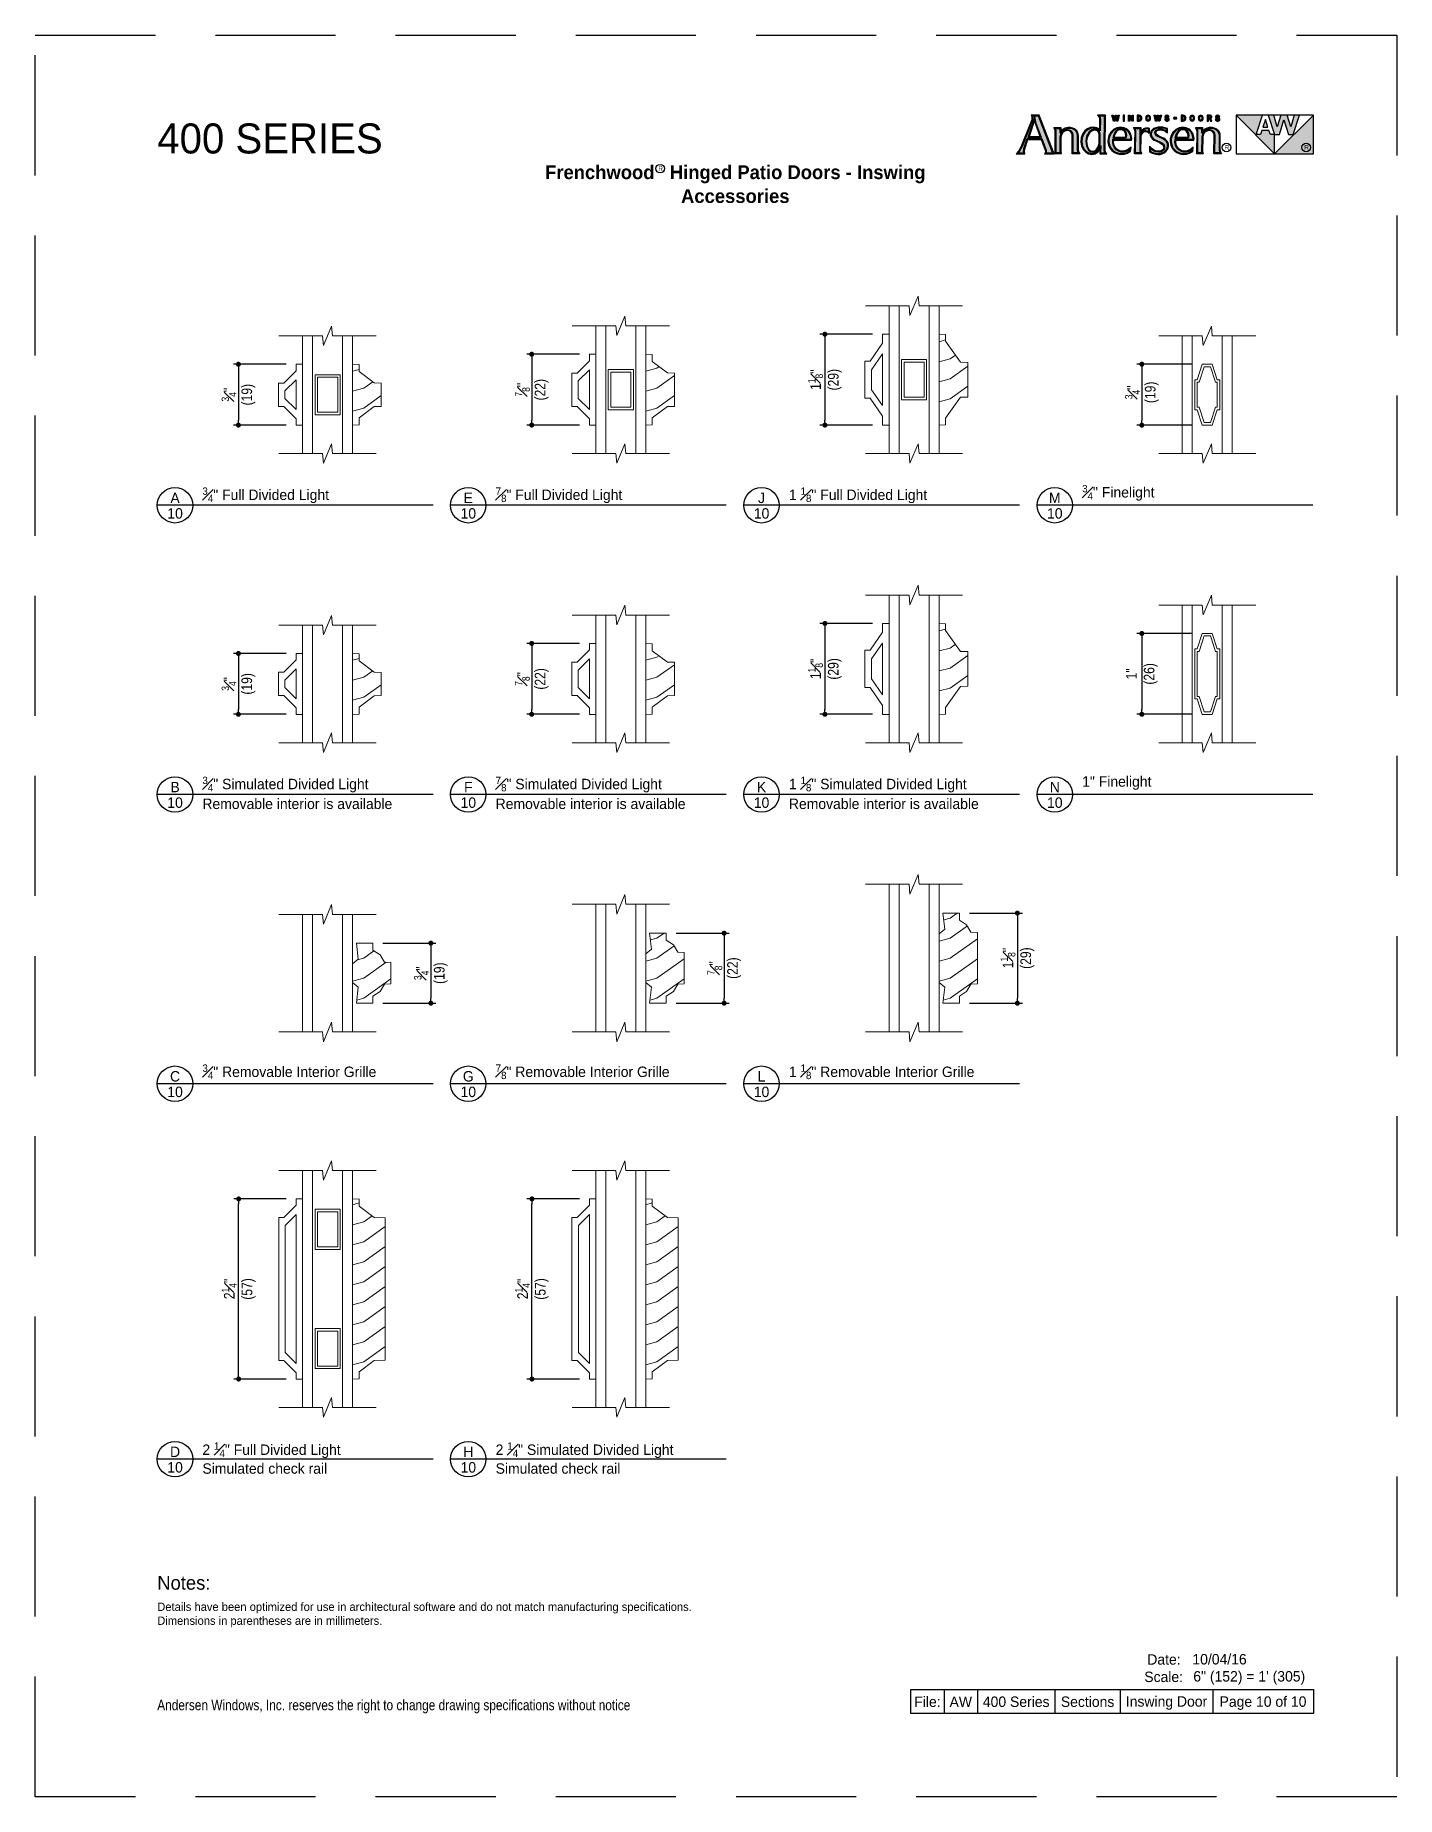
# Model space of a CAD drawing. Extents: x 0 to 323, y 0 to 44.
# Drawn here: x 306 to 323, y 22 to 44 of the extents above; entities that cross this region are included whole.
import ezdxf
from ezdxf.enums import TextEntityAlignment as Align

# ---------------------------------------------------------------- set-up
doc = ezdxf.new("R2010")
doc.units = 0
doc.header["$LTSCALE"] = 6
doc.header["$MEASUREMENT"] = 0
doc.linetypes.add('DASHED', pattern=[0.75, 0.5, -0.25])
doc.layers.get('0').update_dxf_attribs({"linetype": 'CONTINUOUS'})
doc.layers.get('Defpoints').update_dxf_attribs({"linetype": 'CONTINUOUS'})
doc.layers.add('A-ANNO-DIMS', color=3, linetype='CONTINUOUS')
doc.layers.add('A-ANNO-TEXT', color=4, linetype='CONTINUOUS')
doc.layers.add('A-DETL-MCUT', color=6, linetype='CONTINUOUS', lineweight=20)
doc.layers.add('A-DETL-PATT', color=8, linetype='CONTINUOUS', lineweight=5)
doc.layers.add('PLOT VIEW', color=1, linetype='DASHED', plot=False)
doc.styles.add('ADF Text', font='FRABK.TTF', dxfattribs={"width": 0.85})
doc.dimstyles.new('ADF 6 inches equals 1 foot', dxfattribs={"dimtxt": 0.132812, "dimasz": 0.0625, "dimexe": 0.0625, "dimexo": 0.125, "dimgap": 0.03125, "dimtad": 1, "dimdec": 6, "dimzin": 3, "dimdsep": 46, "dimlunit": 4, "dimtxsty": 'ADF Text', "dimblk": 'DOT', "dimcen": 0, "dimclrd": 256, "dimclre": 256, "dimclrt": 256, "dimadec": 0, "dimazin": 0, "dimtfac": 0.7, "dimtdec": 6, "dimtix": 1, "dimtmove": 0, "dimatfit": 0, "dimldrblk": 'DOT', "dimfxl": 0, "dimfrac": 1, "dimtolj": 1, "dimtzin": 4, "dimlwd": -1, "dimlwe": -1, "dimarcsym": 0})

msp = doc.modelspace()

# ---------------------------------------------------------------- texts
at = {"layer": 'A-ANNO-TEXT', "style": 'ADF Text'}
for s, p in [('A', (307.7458436, 38.1181227)), ('E', (311.4073693, 38.1181227)), ('J', (315.0688949, 38.1181227)), ('M', (318.7304206, 38.1181227)), ('B', (307.7458436, 34.505875)), ('F', (311.4073693, 34.505875)), ('K', (315.0688949, 34.505875)), ('N', (318.7304206, 34.505875)), ('C', (307.7458436, 30.8936273)), ('G', (311.4073693, 30.8936273)), ('L', (315.0688949, 30.8936273)), ('D', (307.7458436, 26.2044645)), ('H', (311.4073693, 26.2044645))]:
    msp.add_text(s, height=0.1302083, dxfattribs=at).set_placement(p, align=Align.BOTTOM_CENTER)
for p in [(307.7458436, 38.093213), (311.4073693, 38.093213), (315.0688949, 38.093213), (318.7304206, 38.093213), (307.7458436, 34.4809653), (311.4073693, 34.4809653), (315.0688949, 34.4809653), (318.7304206, 34.4809653), (307.7458436, 30.8687176), (311.4073693, 30.8687176), (315.0688949, 30.8687176), (307.7458436, 26.1795548), (311.4073693, 26.1795548)]:
    msp.add_text('10', height=0.13020833, dxfattribs=at).set_placement(p, align=Align.TOP_CENTER)
at = {"layer": 'A-ANNO-TEXT', "line_spacing_factor": 1.04, "style": 'ADF Text'}
for s, insert, char_height, width, attachment_point in [('{\\fFranklin Gothic Book|b1|i0|c0|p34;\\W1;Frenchwood   Hinged Patio Doors - Inswing\\PAccessories}', (314.7409402, 42.3749999), 0.171875, 14.434789423, 2), ('\\A1;{\\H0.7x;\\W1;\\S3#4;\\H1.4286x;" Full Divided Light}', (308.087129, 38.1562258), 0.130208333, 2.916270589, 7), ('\\A1;{\\H0.7x;\\W1;\\S7#8;\\H1.4286x;" Full Divided Light}', (311.7486547, 38.1562258), 0.130208333, 2.916270589, 7), ('\\A1;{\\W1;1 \\H0.7x;\\S1#8;\\H1.4286x;" Full Divided Light}', (315.4101803, 38.1562258), 0.130208333, 2.916270589, 7), ('\\A1;{\\H0.7x;\\W1;\\S3#4;\\H1.4286x;" Finelight}', (319.071706, 38.1876105), 0.130208333, 1.90849361, 7), ('\\A1;{\\H0.7x;\\W1;\\S3#4;\\H1.4286x;" Simulated Divided Light}', (308.087129, 34.5439781), 0.130208333, 2.916270589, 7), ('\\A1;{\\H0.7x;\\W1;\\S7#8;\\H1.4286x;" Simulated Divided Light}', (311.7486547, 34.5439781), 0.130208333, 2.916270589, 7), ('\\A1;{\\W1;1 \\H0.7x;\\S1#8;\\H1.4286x;" Simulated Divided Light}', (315.4101803, 34.5439781), 0.130208333, 2.916270589, 7), ('\\A1;{\\W1;1" Finelight}', (319.071706, 34.5753628), 0.130208333, 1.90849361, 7), ('{\\W1;Removable interior is available}', (308.087129, 34.4660757), 0.130208333, 3.077566205, 1), ('{\\W1;Removable interior is available}', (311.7486547, 34.4660757), 0.130208333, 3.077566205, 1), ('{\\W1;Removable interior is available}', (315.4101803, 34.4660757), 0.130208333, 3.077566205, 1), ('\\A1;{\\H0.7x;\\W1;\\S3#4;\\H1.4286x;" Removable Interior Grille}', (308.087129, 30.9631151), 0.130208333, 2.916270589, 7), ('\\A1;{\\H0.7x;\\W1;\\S7#8;\\H1.4286x;" Removable Interior Grille}', (311.7486547, 30.9631151), 0.130208333, 2.916270589, 7), ('\\A1;{\\W1;1 \\H0.7x;\\S1#8;\\H1.4286x;" Removable Interior Grille}', (315.4101803, 30.9631151), 0.130208333, 2.916270589, 7), ('\\A1;{\\W1;2 \\H0.7x;\\S1#4;\\H1.4286x;" Full Divided Light}', (308.087129, 26.2302178), 0.130208333, 2.89796283, 7), ('\\A1;{\\W1;2 \\H0.7x;\\S1#4;\\H1.4286x;" Simulated Divided Light}', (311.7486547, 26.2302178), 0.130208333, 2.89796283, 7), ('{\\W1;Simulated check rail}', (308.087129, 26.1646652), 0.130208333, 3.077566205, 1), ('{\\W1;Simulated check rail}', (311.7486547, 26.1646652), 0.130208333, 3.077566205, 1)]:
    msp.add_mtext(s, dxfattribs=dict(at, insert=insert, char_height=char_height, width=width, attachment_point=attachment_point))
at = {"layer": 'A-ANNO-TEXT', "style": 'ADF Text'}
for s, insert, char_height, width, attachment_point in [('R', (313.8089756, 42.3336947), 0.059082, 0.133372713, 5), ('{\\W1;File:}', (317.1398298, 23.120071), 0.130208333, 0.416666667, 8), ('{\\W1;AW}', (317.5564965, 23.120071), 0.13020833, 0.416666667, 8), ('{\\W1;400 Series}', (318.2481725, 23.1200709), 0.130208333, 0.966685427, 8), ('{\\W1;Sections}', (319.139702, 23.1200709), 0.130208333, 0.816373575, 8)]:
    msp.add_mtext(s, dxfattribs=dict(at, insert=insert, char_height=char_height, width=width, attachment_point=attachment_point))

# ---------------------------------------------------------------- blocks, each defined once
blk = doc.blocks.new('_DOT')
at = {"color": 0, "linetype": 'ByBlock'}
blk.add_line((-0.5, 0), (-1, 0), dxfattribs=at)
at = {"color": 0, "linetype": 'ByBlock', "const_width": 0.5}
blk.add_lwpolyline([(-0.25, 0, 1), (0.25, 0, 1)], format="xyb", close=True, dxfattribs=at)
blk = doc.blocks.new('*D220')
at = {"layer": 'A-ANNO-DIMS', "transparency": 16777216}
for p, q in [((316.455, 36.654), (315.798, 36.654)), ((315.86, 36.591), (315.86, 35.581)), ((316.455, 35.519), (315.798, 35.519))]:
    blk.add_line(p, q, dxfattribs=at)
at = {"layer": 'Defpoints', "color": 0, "transparency": 16777216}
for p in [(316.58, 36.654), (315.86, 35.519), (316.58, 35.519)]:
    blk.add_point(p, dxfattribs=at)
at = {"layer": 'A-ANNO-DIMS', "transparency": 16777216, "xscale": 0.0625, "yscale": 0.0625, "zscale": 0.0625}
for p, rotation in [((315.86, 36.654), 90), ((315.86, 35.519), 270)]:
    blk.add_blockref('_DOT', p, dxfattribs=dict(at, rotation=rotation))
at = {"layer": 'A-ANNO-DIMS', "transparency": 16777216, "insert": (315.86, 36.086), "char_height": 0.13281, "attachment_point": 5, "rotation": 90, "style": 'ADF Text'}
blk.add_mtext('\\A1;1{\\H0.700000x;\\S1#8;}"\\P\\f [;\\fFranklin Gothic Book;(29)\\f]', dxfattribs=at)
blk = doc.blocks.new('*D221')
at = {"layer": 'A-ANNO-DIMS', "transparency": 16777216}
for p, q in [((312.794, 36.404), (312.136, 36.404)), ((312.199, 36.341), (312.199, 35.581)), ((312.794, 35.519), (312.136, 35.519))]:
    blk.add_line(p, q, dxfattribs=at)
at = {"layer": 'Defpoints', "color": 0, "transparency": 16777216}
for p in [(312.919, 36.404), (312.199, 35.519), (312.919, 35.519)]:
    blk.add_point(p, dxfattribs=at)
at = {"layer": 'A-ANNO-DIMS', "transparency": 16777216, "xscale": 0.0625, "yscale": 0.0625, "zscale": 0.0625}
for p, rotation in [((312.199, 36.404), 90), ((312.199, 35.519), 270)]:
    blk.add_blockref('_DOT', p, dxfattribs=dict(at, rotation=rotation))
at = {"layer": 'A-ANNO-DIMS', "transparency": 16777216, "insert": (312.199, 35.961), "char_height": 0.13281, "attachment_point": 5, "rotation": 90, "style": 'ADF Text'}
blk.add_mtext('\\A1;{\\H0.700000x;\\S7#8;}"\\P\\f [;\\fFranklin Gothic Book;(22)\\f]', dxfattribs=at)
blk = doc.blocks.new('*D222')
at = {"layer": 'A-ANNO-DIMS', "transparency": 16777216}
for p, q in [((309.132, 36.279), (308.475, 36.279)), ((308.537, 36.216), (308.537, 35.581)), ((309.132, 35.519), (308.475, 35.519))]:
    blk.add_line(p, q, dxfattribs=at)
at = {"layer": 'Defpoints', "color": 0, "transparency": 16777216}
for p in [(309.257, 36.279), (308.537, 35.519), (309.257, 35.519)]:
    blk.add_point(p, dxfattribs=at)
at = {"layer": 'A-ANNO-DIMS', "transparency": 16777216, "xscale": 0.0625, "yscale": 0.0625, "zscale": 0.0625}
for p, rotation in [((308.537, 36.279), 90), ((308.537, 35.519), 270)]:
    blk.add_blockref('_DOT', p, dxfattribs=dict(at, rotation=rotation))
at = {"layer": 'A-ANNO-DIMS', "transparency": 16777216, "insert": (308.537, 35.899), "char_height": 0.13281, "attachment_point": 5, "rotation": 90, "style": 'ADF Text'}
blk.add_mtext('\\A1;{\\H0.700000x;\\S3#4;}"\\P\\f [;\\fFranklin Gothic Book;(19)\\f]', dxfattribs=at)
blk = doc.blocks.new('*D223')
at = {"layer": 'A-ANNO-DIMS', "transparency": 16777216}
for p, q in [((312.794, 29.467), (312.139, 29.467)), ((312.202, 27.28), (312.202, 29.405)), ((312.794, 27.217), (312.139, 27.217))]:
    blk.add_line(p, q, dxfattribs=at)
at = {"layer": 'Defpoints', "color": 0, "transparency": 16777216}
for p in [(312.202, 29.467), (312.919, 29.467), (312.919, 27.217)]:
    blk.add_point(p, dxfattribs=at)
at = {"layer": 'A-ANNO-DIMS', "transparency": 16777216, "xscale": 0.0625, "yscale": 0.0625, "zscale": 0.0625}
for p, rotation in [((312.202, 29.467), 90), ((312.202, 27.217), 270)]:
    blk.add_blockref('_DOT', p, dxfattribs=dict(at, rotation=rotation))
at = {"layer": 'A-ANNO-DIMS', "transparency": 16777216, "insert": (312.202, 28.342), "char_height": 0.13281, "attachment_point": 5, "rotation": 90, "style": 'ADF Text'}
blk.add_mtext('\\A1;2{\\H0.700000x;\\S1#4;}"\\P\\f [;\\fFranklin Gothic Book;(57)\\f]', dxfattribs=at)
blk = doc.blocks.new('*D224')
at = {"layer": 'A-ANNO-DIMS', "transparency": 16777216}
for p, q in [((320.447, 36.529), (319.755, 36.529)), ((319.817, 36.466), (319.817, 35.581)), ((320.447, 35.519), (319.755, 35.519))]:
    blk.add_line(p, q, dxfattribs=at)
at = {"layer": 'Defpoints', "color": 0, "transparency": 16777216}
for p in [(320.572, 36.529), (319.817, 35.519), (320.572, 35.519)]:
    blk.add_point(p, dxfattribs=at)
at = {"layer": 'A-ANNO-DIMS', "transparency": 16777216, "xscale": 0.0625, "yscale": 0.0625, "zscale": 0.0625}
for p, rotation in [((319.817, 36.529), 90), ((319.817, 35.519), 270)]:
    blk.add_blockref('_DOT', p, dxfattribs=dict(at, rotation=rotation))
at = {"layer": 'A-ANNO-DIMS', "transparency": 16777216, "insert": (319.817, 36.024), "char_height": 0.13281, "attachment_point": 5, "rotation": 90, "style": 'ADF Text'}
blk.add_mtext('\\A1;1"\\P\\f [;\\fFranklin Gothic Book;(26)\\f]', dxfattribs=at)
blk = doc.blocks.new('AW  Logo')
at = {"layer": 'A-ANNO-TEXT'}
h = blk.add_hatch(color=8, dxfattribs=at)
h.dxf.hatch_style = 1
h.paths.add_polyline_path([(-8.861, -2.582), (-8.757, -2.867), (-8.751, -2.906), (-8.759, -2.941), (-8.587, -2.941), (-8.593, -2.929), (-8.945, -2.023), (-9.093, -2.023), (-9.088, -2.056), (-9.094, -2.114), (-9.109, -2.164), (-9.347, -2.763), (-9.384, -2.84), (-9.431, -2.913), (-9.453, -2.941), (-9.316, -2.941), (-9.323, -2.899), (-9.313, -2.833), (-9.226, -2.582)])
h.paths.add_polyline_path([(-8.872, -2.552), (-9.216, -2.552), (-9.037, -2.035), (-9.012, -2.161), (-9.001, -2.201)], flags=16)
h.paths.add_polyline_path([(-8.889, -2.541), (-9.199, -2.541), (-9.04, -2.079), (-9.023, -2.164), (-9.012, -2.205)], flags=0)
h.paths.add_polyline_path([(-8.905, -2.529), (-9.183, -2.529), (-9.043, -2.124), (-9.023, -2.208)], flags=0)
h.paths.add_polyline_path([(-8.411, -2.544), (-8.397, -2.475), (-8.357, -2.415), (-8.297, -2.374), (-8.227, -2.358), (-8.169, -2.368), (-8.12, -2.399), (-8.088, -2.448), (-8.079, -2.503), (-8.083, -2.941), (-7.957, -2.941), (-7.969, -2.92), (-7.981, -2.857), (-7.981, -2.512), (-7.986, -2.466), (-8.001, -2.423), (-8.025, -2.385), (-8.055, -2.354), (-8.105, -2.332), (-8.159, -2.321), (-8.215, -2.321), (-8.27, -2.332), (-8.326, -2.362), (-8.416, -2.434), (-8.415, -2.33), (-8.524, -2.33), (-8.517, -2.34), (-8.506, -2.396), (-8.509, -2.941), (-8.409, -2.941), (-8.414, -2.91)])
h.paths.add_polyline_path([(-7.298, -2.023), (-7.421, -2.023), (-7.413, -2.032), (-7.398, -2.096), (-7.403, -2.389), (-7.501, -2.331), (-7.57, -2.319), (-7.647, -2.329), (-7.717, -2.361), (-7.78, -2.415), (-7.826, -2.482), (-7.854, -2.56), (-7.866, -2.661), (-7.849, -2.76), (-7.805, -2.85), (-7.752, -2.903), (-7.686, -2.939), (-7.613, -2.954), (-7.539, -2.94), (-7.478, -2.897), (-7.393, -2.755), (-7.395, -2.941), (-7.287, -2.941), (-7.296, -2.927), (-7.308, -2.866)])
h.paths.add_polyline_path([(-7.406, -2.468), (-7.409, -2.71), (-7.433, -2.8), (-7.487, -2.876), (-7.534, -2.91), (-7.591, -2.922), (-7.648, -2.91), (-7.696, -2.875), (-7.75, -2.766), (-7.767, -2.647), (-7.746, -2.525), (-7.684, -2.416), (-7.616, -2.366), (-7.539, -2.35), (-7.472, -2.367), (-7.426, -2.41)], flags=16)
h.paths.add_polyline_path([(-7.418, -2.469), (-7.42, -2.709), (-7.444, -2.795), (-7.495, -2.868), (-7.538, -2.899), (-7.591, -2.91), (-7.643, -2.899), (-7.687, -2.868), (-7.739, -2.762), (-7.755, -2.647), (-7.735, -2.529), (-7.675, -2.424), (-7.611, -2.377), (-7.539, -2.362), (-7.478, -2.378), (-7.436, -2.417)], flags=0)
h.paths.add_polyline_path([(-7.429, -2.471), (-7.432, -2.707), (-7.454, -2.79), (-7.504, -2.86), (-7.543, -2.889), (-7.591, -2.899), (-7.638, -2.889), (-7.678, -2.86), (-7.728, -2.759), (-7.744, -2.647), (-7.724, -2.533), (-7.666, -2.432), (-7.606, -2.387), (-7.539, -2.374), (-7.483, -2.388), (-7.446, -2.423)], flags=0)
h.paths.add_polyline_path([(-7.089, -2.594), (-6.643, -2.594), (-6.642, -2.581), (-6.644, -2.545), (-6.661, -2.477), (-6.696, -2.417), (-6.746, -2.369), (-6.818, -2.333), (-6.897, -2.32), (-6.984, -2.334), (-7.062, -2.373), (-7.126, -2.434), (-7.167, -2.513), (-7.187, -2.587), (-7.19, -2.664), (-7.175, -2.739), (-7.144, -2.809), (-7.097, -2.865), (-7.037, -2.91), (-6.968, -2.939), (-6.891, -2.952), (-6.812, -2.948), (-6.736, -2.928), (-6.667, -2.891), (-6.663, -2.852), (-6.682, -2.868), (-6.758, -2.902), (-6.821, -2.918), (-6.887, -2.917), (-6.95, -2.899), (-7.008, -2.865), (-7.052, -2.811), (-7.081, -2.749), (-7.094, -2.681)])
h.paths.add_polyline_path([(-7.094, -2.573), (-7.061, -2.463), (-7.012, -2.39), (-6.955, -2.351), (-6.888, -2.339), (-6.83, -2.352), (-6.784, -2.388), (-6.751, -2.447), (-6.738, -2.515), (-6.747, -2.545), (-6.772, -2.566), (-6.811, -2.573)], flags=16)
h.paths.add_polyline_path([(-7.078, -2.561), (-7.051, -2.468), (-7.003, -2.398), (-6.951, -2.362), (-6.888, -2.351), (-6.836, -2.363), (-6.793, -2.396), (-6.762, -2.451), (-6.75, -2.514), (-6.757, -2.538), (-6.777, -2.555), (-6.812, -2.561)], flags=0)
h.paths.add_polyline_path([(-7.063, -2.55), (-7.04, -2.473), (-6.995, -2.406), (-6.947, -2.373), (-6.888, -2.363), (-6.841, -2.373), (-6.802, -2.404), (-6.773, -2.455), (-6.762, -2.514), (-6.767, -2.531), (-6.782, -2.544), (-6.813, -2.55)], flags=0)
h.paths.add_polyline_path([(-6.418, -2.571), (-6.413, -2.516), (-6.391, -2.462), (-6.354, -2.415), (-6.316, -2.395), (-6.275, -2.388), (-6.233, -2.394), (-6.205, -2.408), (-6.203, -2.338), (-6.212, -2.335), (-6.239, -2.333), (-6.264, -2.336), (-6.305, -2.352), (-6.34, -2.378), (-6.417, -2.479), (-6.416, -2.33), (-6.532, -2.33), (-6.524, -2.342), (-6.513, -2.4), (-6.524, -2.941), (-6.405, -2.941), (-6.41, -2.93), (-6.42, -2.88)])
h.paths.add_polyline_path([(-5.96, -2.534), (-5.996, -2.51), (-6.027, -2.476), (-6.038, -2.442), (-6.032, -2.407), (-6.016, -2.381), (-5.993, -2.362), (-5.952, -2.346), (-5.909, -2.341), (-5.856, -2.346), (-5.806, -2.361), (-5.768, -2.379), (-5.747, -2.394), (-5.746, -2.344), (-5.787, -2.332), (-5.846, -2.323), (-5.905, -2.319), (-5.959, -2.322), (-6.011, -2.333), (-6.06, -2.353), (-6.085, -2.369), (-6.105, -2.39), (-6.12, -2.415), (-6.129, -2.44), (-6.134, -2.466), (-6.133, -2.492), (-6.128, -2.517), (-6.109, -2.55), (-6.083, -2.579), (-6.049, -2.601), (-5.918, -2.662), (-5.853, -2.698), (-5.829, -2.719), (-5.81, -2.745), (-5.798, -2.775), (-5.797, -2.806), (-5.803, -2.835), (-5.817, -2.862), (-5.843, -2.889), (-5.874, -2.909), (-5.909, -2.92), (-5.945, -2.922), (-6.007, -2.914), (-6.067, -2.892), (-6.119, -2.857), (-6.149, -2.83), (-6.151, -2.899), (-6.115, -2.917), (-6.066, -2.936), (-6.014, -2.949), (-5.962, -2.954), (-5.911, -2.952), (-5.863, -2.94), (-5.819, -2.919), (-5.78, -2.889), (-5.751, -2.852), (-5.732, -2.81), (-5.724, -2.764), (-5.725, -2.723), (-5.737, -2.684), (-5.758, -2.65), (-5.788, -2.621), (-5.828, -2.595), (-5.872, -2.573)])
h.paths.add_polyline_path([(-5.534, -2.594), (-5.087, -2.594), (-5.086, -2.581), (-5.089, -2.545), (-5.106, -2.477), (-5.14, -2.417), (-5.19, -2.369), (-5.262, -2.333), (-5.342, -2.32), (-5.428, -2.334), (-5.507, -2.373), (-5.57, -2.434), (-5.612, -2.513), (-5.632, -2.587), (-5.635, -2.664), (-5.62, -2.739), (-5.589, -2.809), (-5.541, -2.865), (-5.481, -2.91), (-5.413, -2.939), (-5.335, -2.952), (-5.257, -2.948), (-5.181, -2.928), (-5.112, -2.891), (-5.108, -2.852), (-5.127, -2.868), (-5.202, -2.902), (-5.265, -2.918), (-5.331, -2.917), (-5.395, -2.899), (-5.453, -2.865), (-5.497, -2.811), (-5.526, -2.749), (-5.539, -2.681)])
h.paths.add_polyline_path([(-5.506, -2.463), (-5.456, -2.39), (-5.4, -2.351), (-5.332, -2.339), (-5.275, -2.352), (-5.229, -2.388), (-5.195, -2.447), (-5.183, -2.515), (-5.192, -2.545), (-5.217, -2.566), (-5.255, -2.573), (-5.538, -2.573)], flags=16)
h.paths.add_polyline_path([(-5.523, -2.561), (-5.495, -2.468), (-5.448, -2.398), (-5.396, -2.362), (-5.333, -2.351), (-5.28, -2.363), (-5.238, -2.396), (-5.206, -2.451), (-5.195, -2.514), (-5.202, -2.538), (-5.222, -2.555), (-5.256, -2.561)], flags=0)
h.paths.add_polyline_path([(-5.507, -2.55), (-5.485, -2.473), (-5.44, -2.406), (-5.391, -2.373), (-5.333, -2.363), (-5.285, -2.373), (-5.247, -2.404), (-5.217, -2.455), (-5.206, -2.514), (-5.212, -2.531), (-5.227, -2.544), (-5.257, -2.55)], flags=0)
h.paths.add_polyline_path([(-4.968, -2.941), (-4.867, -2.941), (-4.872, -2.91), (-4.869, -2.544), (-4.855, -2.475), (-4.815, -2.415), (-4.756, -2.374), (-4.685, -2.358), (-4.628, -2.368), (-4.579, -2.399), (-4.546, -2.448), (-4.537, -2.503), (-4.541, -2.941), (-4.416, -2.941), (-4.427, -2.92), (-4.439, -2.857), (-4.439, -2.512), (-4.444, -2.466), (-4.459, -2.423), (-4.483, -2.385), (-4.514, -2.354), (-4.563, -2.332), (-4.618, -2.321), (-4.674, -2.321), (-4.728, -2.332), (-4.784, -2.362), (-4.874, -2.434), (-4.873, -2.33), (-4.982, -2.33), (-4.975, -2.34), (-4.964, -2.396)])
h = blk.add_hatch(color=8, dxfattribs=at)
h.dxf.hatch_style = 1
h.paths.add_polyline_path([(-3.049, -2.964), (-3.049, -2.483), (-3.156, -2.483), (-3.191, -2.376), (-3.369, -2.376), (-3.405, -2.483), (-3.512, -2.483), (-3.352, -2), (-4.014, -2)])
h.paths.add_polyline_path([(-3.28, -2.107), (-3.342, -2.293), (-3.219, -2.293)], flags=17)
h.paths.add_polyline_path([(-2.646, -2.292), (-2.736, -2), (-2.899, -2), (-2.988, -2.292), (-3.071, -2), (-3.209, -2), (-3.049, -2.483), (-2.927, -2.483), (-2.817, -2.112), (-2.707, -2.483), (-2.586, -2.483), (-2.425, -2), (-2.563, -2)])
h.paths.add_polyline_path([(-2.083, -2), (-3.049, -2.964), (-2.083, -2.964)])
at = {"layer": 'A-ANNO-TEXT', "color": 253}
for p, q in [((-6.818, -2), (-6.818, -2.143)), ((-4.636, -2.143), (-4.666, -2.074))]:
    blk.add_line(p, q, dxfattribs=at)
at = {"layer": 'A-ANNO-TEXT', "color": 8}
for p, q in [((-2.083, -2), (-4.014, -2)), ((-3.512, -2.483), (-3.352, -2)), ((-3.209, -2), (-3.049, -2.483)), ((-2.988, -2.292), (-3.071, -2)), ((-2.899, -2), (-2.988, -2.292)), ((-2.927, -2.483), (-2.817, -2.112)), ((-2.817, -2.112), (-2.707, -2.483)), ((-2.646, -2.292), (-2.736, -2)), ((-2.563, -2), (-2.646, -2.292)), ((-2.586, -2.483), (-2.425, -2)), ((-3.405, -2.483), (-3.512, -2.483)), ((-3.369, -2.376), (-3.405, -2.483)), ((-3.191, -2.376), (-3.369, -2.376)), ((-3.156, -2.483), (-3.191, -2.376)), ((-3.049, -2.483), (-3.156, -2.483)), ((-3.049, -2.964), (-3.049, -2.483)), ((-3.049, -2.483), (-2.927, -2.483)), ((-2.707, -2.483), (-2.586, -2.483))]:
    blk.add_line(p, q, dxfattribs=at).dxf.unprotected_set("ltscale", 0)
for points in [[(-9.133, -2), (-9.116, -2.029), (-9.111, -2.057), (-9.117, -2.11), (-9.13, -2.156), (-9.368, -2.754), (-9.404, -2.829), (-9.449, -2.9), (-9.503, -2.964), (-9.288, -2.964), (-9.299, -2.898), (-9.29, -2.839), (-9.209, -2.605), (-8.877, -2.605), (-8.779, -2.873), (-8.775, -2.905), (-8.782, -2.936), (-8.799, -2.964), (-8.547, -2.964), (-8.56, -2.943), (-8.571, -2.92), (-8.929, -2)], [(-9.023, -2.208), (-9.043, -2.124), (-9.183, -2.529), (-8.905, -2.529)], [(-7.426, -2.349), (-7.493, -2.309), (-7.569, -2.296), (-7.654, -2.306), (-7.729, -2.342), (-7.797, -2.399), (-7.847, -2.472), (-7.877, -2.555), (-7.889, -2.661), (-7.871, -2.767), (-7.824, -2.863), (-7.766, -2.922), (-7.694, -2.961), (-7.613, -2.977), (-7.53, -2.962), (-7.46, -2.913), (-7.417, -2.84), (-7.419, -2.964), (-7.243, -2.964), (-7.275, -2.918), (-7.285, -2.864), (-7.275, -2), (-7.471, -2), (-7.434, -2.043), (-7.421, -2.098)], [(-7.056, -2.096), (-7.033, -2), (-7.001, -2), (-6.978, -2.096), (-6.956, -2), (-6.928, -2), (-6.965, -2.143), (-6.998, -2.143), (-7.02, -2.048), (-7.043, -2.143), (-7.075, -2.143), (-7.112, -2), (-7.078, -2)], [(-6.801, -2), (-6.834, -2), (-6.834, -2.143), (-6.801, -2.143)], [(-6.659, -2), (-6.611, -2.085), (-6.611, -2), (-6.585, -2), (-6.585, -2.143), (-6.614, -2.143), (-6.669, -2.047), (-6.669, -2.143), (-6.695, -2.143), (-6.695, -2)], [(-6.39, -2.014), (-6.41, -2.004), (-6.432, -2), (-6.48, -2), (-6.48, -2.143), (-6.432, -2.143), (-6.41, -2.139), (-6.39, -2.128), (-6.374, -2.112), (-6.365, -2.091), (-6.363, -2.071), (-6.365, -2.052), (-6.374, -2.031)], [(-6.401, -2.093), (-6.398, -2.079), (-6.398, -2.064), (-6.401, -2.05), (-6.408, -2.038), (-6.419, -2.03), (-6.432, -2.027), (-6.447, -2.027), (-6.447, -2.116), (-6.432, -2.116), (-6.419, -2.113), (-6.408, -2.105)], [(-6.169, -2.014), (-6.188, -2.002), (-6.21, -1.998), (-6.232, -2.002), (-6.25, -2.014), (-6.263, -2.033), (-6.269, -2.052), (-6.271, -2.071), (-6.269, -2.091), (-6.263, -2.11), (-6.25, -2.128), (-6.232, -2.141), (-6.21, -2.145), (-6.188, -2.141), (-6.169, -2.128), (-6.157, -2.11), (-6.151, -2.091), (-6.149, -2.071), (-6.151, -2.052), (-6.157, -2.033)], [(-6.223, -2.113), (-6.231, -2.101), (-6.235, -2.086), (-6.236, -2.071), (-6.235, -2.056), (-6.231, -2.041), (-6.223, -2.03), (-6.21, -2.025), (-6.196, -2.03), (-6.188, -2.041), (-6.185, -2.056), (-6.184, -2.071), (-6.185, -2.086), (-6.188, -2.101), (-6.196, -2.113), (-6.21, -2.118)], [(-6.006, -2.096), (-5.983, -2), (-5.951, -2), (-5.928, -2.096), (-5.906, -2), (-5.878, -2), (-5.915, -2.143), (-5.948, -2.143), (-5.97, -2.048), (-5.993, -2.143), (-6.025, -2.143), (-6.062, -2), (-6.028, -2)], [(-5.787, -2.125), (-5.779, -2.133), (-5.769, -2.139), (-5.758, -2.143), (-5.746, -2.145), (-5.734, -2.145), (-5.723, -2.143), (-5.711, -2.139), (-5.701, -2.134), (-5.692, -2.127), (-5.686, -2.118), (-5.682, -2.107), (-5.681, -2.096), (-5.683, -2.085), (-5.688, -2.075), (-5.695, -2.067), (-5.704, -2.061), (-5.719, -2.055), (-5.734, -2.052), (-5.742, -2.05), (-5.75, -2.048), (-5.755, -2.043), (-5.757, -2.036), (-5.754, -2.029), (-5.748, -2.026), (-5.74, -2.024), (-5.731, -2.025), (-5.725, -2.026), (-5.72, -2.03), (-5.715, -2.035), (-5.713, -2.041), (-5.685, -2.031), (-5.69, -2.021), (-5.697, -2.012), (-5.707, -2.005), (-5.718, -2.001), (-5.731, -1.998), (-5.745, -1.998), (-5.759, -2.001), (-5.772, -2.007), (-5.781, -2.015), (-5.787, -2.025), (-5.79, -2.036), (-5.79, -2.048), (-5.787, -2.059), (-5.781, -2.069), (-5.772, -2.076), (-5.762, -2.081), (-5.751, -2.085), (-5.74, -2.087), (-5.731, -2.089), (-5.722, -2.092), (-5.717, -2.097), (-5.715, -2.103), (-5.717, -2.11), (-5.722, -2.115), (-5.735, -2.118), (-5.749, -2.117), (-5.755, -2.114), (-5.76, -2.11), (-5.764, -2.105), (-5.766, -2.098), (-5.797, -2.105), (-5.794, -2.116)], [(-5.29, -2.014), (-5.31, -2.004), (-5.333, -2), (-5.381, -2), (-5.381, -2.143), (-5.333, -2.143), (-5.31, -2.139), (-5.29, -2.128), (-5.275, -2.112), (-5.266, -2.091), (-5.263, -2.071), (-5.266, -2.052), (-5.275, -2.031)], [(-5.301, -2.093), (-5.298, -2.079), (-5.298, -2.064), (-5.301, -2.05), (-5.308, -2.038), (-5.319, -2.03), (-5.333, -2.027), (-5.347, -2.027), (-5.347, -2.116), (-5.333, -2.116), (-5.319, -2.113), (-5.308, -2.105)], [(-5.069, -2.014), (-5.088, -2.002), (-5.11, -1.998), (-5.132, -2.002), (-5.151, -2.014), (-5.163, -2.033), (-5.169, -2.052), (-5.171, -2.071), (-5.169, -2.091), (-5.163, -2.11), (-5.151, -2.128), (-5.132, -2.141), (-5.11, -2.145), (-5.088, -2.141), (-5.069, -2.128), (-5.057, -2.11), (-5.051, -2.091), (-5.049, -2.071), (-5.051, -2.052), (-5.057, -2.033)], [(-5.123, -2.113), (-5.132, -2.101), (-5.135, -2.086), (-5.136, -2.071), (-5.135, -2.056), (-5.132, -2.041), (-5.123, -2.03), (-5.11, -2.025), (-5.097, -2.03), (-5.088, -2.041), (-5.085, -2.056), (-5.084, -2.071), (-5.085, -2.086), (-5.088, -2.101), (-5.097, -2.113), (-5.11, -2.118)], [(-4.854, -2.014), (-4.873, -2.002), (-4.895, -1.998), (-4.917, -2.002), (-4.935, -2.014), (-4.948, -2.033), (-4.954, -2.052), (-4.956, -2.071), (-4.954, -2.091), (-4.948, -2.11), (-4.935, -2.128), (-4.917, -2.141), (-4.895, -2.145), (-4.873, -2.141), (-4.854, -2.128), (-4.842, -2.11), (-4.836, -2.091), (-4.834, -2.071), (-4.836, -2.052), (-4.842, -2.033)], [(-4.908, -2.113), (-4.916, -2.101), (-4.92, -2.086), (-4.921, -2.071), (-4.92, -2.056), (-4.916, -2.041), (-4.908, -2.03), (-4.895, -2.025), (-4.881, -2.03), (-4.873, -2.041), (-4.87, -2.056), (-4.869, -2.071), (-4.87, -2.086), (-4.873, -2.101), (-4.881, -2.113), (-4.895, -2.118)], [(-4.625, -2.06), (-4.621, -2.047), (-4.621, -2.033), (-4.627, -2.02), (-4.636, -2.009), (-4.648, -2.002), (-4.662, -2), (-4.735, -2), (-4.735, -2.143), (-4.701, -2.143), (-4.701, -2.086), (-4.677, -2.086), (-4.655, -2.143), (-4.618, -2.143), (-4.645, -2.08), (-4.633, -2.072)], [(-4.701, -2.062), (-4.672, -2.062), (-4.663, -2.059), (-4.657, -2.053), (-4.654, -2.043), (-4.657, -2.034), (-4.663, -2.028), (-4.672, -2.025), (-4.701, -2.025)], [(-4.523, -2.125), (-4.514, -2.133), (-4.505, -2.139), (-4.493, -2.143), (-4.481, -2.145), (-4.469, -2.145), (-4.458, -2.143), (-4.446, -2.139), (-4.436, -2.134), (-4.427, -2.127), (-4.421, -2.118), (-4.417, -2.107), (-4.416, -2.096), (-4.418, -2.085), (-4.423, -2.075), (-4.43, -2.067), (-4.439, -2.061), (-4.454, -2.055), (-4.469, -2.052), (-4.477, -2.05), (-4.485, -2.048), (-4.49, -2.043), (-4.492, -2.036), (-4.489, -2.029), (-4.483, -2.026), (-4.475, -2.024), (-4.466, -2.025), (-4.46, -2.026), (-4.455, -2.03), (-4.451, -2.035), (-4.448, -2.041), (-4.42, -2.031), (-4.425, -2.021), (-4.433, -2.012), (-4.442, -2.005), (-4.453, -2.001), (-4.466, -1.998), (-4.48, -1.998), (-4.494, -2.001), (-4.507, -2.007), (-4.516, -2.015), (-4.522, -2.025), (-4.525, -2.036), (-4.525, -2.048), (-4.522, -2.059), (-4.516, -2.069), (-4.507, -2.076), (-4.497, -2.081), (-4.486, -2.085), (-4.475, -2.087), (-4.466, -2.089), (-4.457, -2.092), (-4.452, -2.097), (-4.45, -2.103), (-4.452, -2.11), (-4.457, -2.115), (-4.47, -2.118), (-4.484, -2.117), (-4.49, -2.114), (-4.496, -2.11), (-4.499, -2.105), (-4.502, -2.098), (-4.532, -2.105), (-4.529, -2.116)], [(-4.014, -2), (-4.014, -2.964), (-2.083, -2.964), (-2.083, -2), (-3.049, -2.964)], [(-3.342, -2.293), (-3.219, -2.293), (-3.28, -2.107)], [(-7.918, -2.964), (-8.106, -2.964), (-8.102, -2.505), (-8.11, -2.457), (-8.137, -2.416), (-8.178, -2.39), (-8.226, -2.381), (-8.288, -2.395), (-8.34, -2.431), (-8.375, -2.484), (-8.388, -2.546), (-8.391, -2.909), (-8.386, -2.938), (-8.372, -2.964), (-8.533, -2.964), (-8.529, -2.399), (-8.539, -2.349), (-8.565, -2.307), (-8.391, -2.307), (-8.392, -2.385), (-8.338, -2.343), (-8.277, -2.311), (-8.218, -2.298), (-8.157, -2.298), (-8.098, -2.31), (-8.042, -2.335), (-8.007, -2.371), (-7.98, -2.413), (-7.964, -2.461), (-7.958, -2.51), (-7.958, -2.854), (-7.947, -2.912)], [(-7.666, -2.432), (-7.724, -2.533), (-7.744, -2.647), (-7.728, -2.759), (-7.678, -2.86), (-7.638, -2.889), (-7.591, -2.899), (-7.543, -2.889), (-7.504, -2.86), (-7.454, -2.79), (-7.432, -2.707), (-7.429, -2.471), (-7.446, -2.423), (-7.483, -2.388), (-7.539, -2.374), (-7.606, -2.387)], [(-7.189, -2.504), (-7.21, -2.584), (-7.213, -2.666), (-7.197, -2.746), (-7.164, -2.821), (-7.113, -2.882), (-7.048, -2.93), (-6.975, -2.961), (-6.892, -2.975), (-6.808, -2.971), (-6.727, -2.949), (-6.645, -2.906), (-6.635, -2.798), (-6.695, -2.848), (-6.765, -2.88), (-6.824, -2.894), (-6.883, -2.894), (-6.941, -2.878), (-6.993, -2.848), (-7.033, -2.799), (-7.059, -2.742), (-7.071, -2.68), (-7.067, -2.617), (-6.621, -2.617), (-6.619, -2.581), (-6.621, -2.541), (-6.639, -2.468), (-6.677, -2.402), (-6.732, -2.35), (-6.811, -2.311), (-6.897, -2.297), (-6.991, -2.312), (-7.076, -2.354), (-7.144, -2.42)], [(-6.782, -2.544), (-6.767, -2.531), (-6.762, -2.514), (-6.773, -2.455), (-6.802, -2.404), (-6.841, -2.373), (-6.888, -2.363), (-6.947, -2.373), (-6.995, -2.406), (-7.04, -2.473), (-7.063, -2.55), (-6.813, -2.55)], [(-6.239, -2.31), (-6.209, -2.313), (-6.179, -2.321), (-6.184, -2.456), (-6.209, -2.432), (-6.24, -2.416), (-6.274, -2.411), (-6.308, -2.417), (-6.339, -2.433), (-6.371, -2.473), (-6.39, -2.521), (-6.395, -2.572), (-6.397, -2.878), (-6.388, -2.922), (-6.369, -2.964), (-6.547, -2.964), (-6.536, -2.402), (-6.546, -2.351), (-6.575, -2.307), (-6.392, -2.307), (-6.393, -2.41), (-6.356, -2.361), (-6.317, -2.331), (-6.27, -2.314)], [(-5.843, -2.3), (-5.905, -2.296), (-5.962, -2.299), (-6.018, -2.311), (-6.071, -2.332), (-6.1, -2.351), (-6.124, -2.376), (-6.141, -2.405), (-6.152, -2.434), (-6.157, -2.464), (-6.156, -2.495), (-6.149, -2.525), (-6.128, -2.564), (-6.098, -2.597), (-6.061, -2.621), (-5.928, -2.682), (-5.866, -2.717), (-5.846, -2.734), (-5.831, -2.756), (-5.821, -2.78), (-5.82, -2.804), (-5.825, -2.828), (-5.836, -2.849), (-5.857, -2.871), (-5.884, -2.888), (-5.913, -2.897), (-5.944, -2.899), (-6.002, -2.892), (-6.056, -2.871), (-6.105, -2.839), (-6.14, -2.807), (-6.171, -2.773), (-6.174, -2.913), (-6.124, -2.938), (-6.073, -2.958), (-6.018, -2.972), (-5.962, -2.977), (-5.908, -2.975), (-5.855, -2.962), (-5.806, -2.938), (-5.763, -2.905), (-5.731, -2.864), (-5.71, -2.817), (-5.701, -2.765), (-5.703, -2.719), (-5.716, -2.675), (-5.74, -2.635), (-5.773, -2.603), (-5.816, -2.575), (-5.863, -2.552), (-5.949, -2.513), (-5.981, -2.492), (-6.007, -2.464), (-6.014, -2.44), (-6.01, -2.415), (-5.998, -2.396), (-5.981, -2.382), (-5.946, -2.368), (-5.909, -2.364), (-5.861, -2.369), (-5.814, -2.383), (-5.78, -2.399), (-5.75, -2.421), (-5.725, -2.45), (-5.723, -2.327), (-5.782, -2.31)], [(-5.634, -2.504), (-5.655, -2.584), (-5.658, -2.666), (-5.642, -2.746), (-5.609, -2.821), (-5.557, -2.882), (-5.493, -2.93), (-5.419, -2.961), (-5.337, -2.975), (-5.253, -2.971), (-5.172, -2.949), (-5.09, -2.906), (-5.08, -2.798), (-5.139, -2.848), (-5.21, -2.88), (-5.268, -2.894), (-5.328, -2.894), (-5.386, -2.878), (-5.437, -2.848), (-5.477, -2.799), (-5.504, -2.742), (-5.516, -2.68), (-5.512, -2.617), (-5.065, -2.617), (-5.063, -2.581), (-5.066, -2.541), (-5.084, -2.468), (-5.122, -2.402), (-5.177, -2.35), (-5.255, -2.311), (-5.342, -2.297), (-5.436, -2.312), (-5.521, -2.354), (-5.589, -2.42)], [(-5.227, -2.544), (-5.212, -2.531), (-5.206, -2.514), (-5.217, -2.455), (-5.247, -2.404), (-5.285, -2.373), (-5.333, -2.363), (-5.391, -2.373), (-5.44, -2.406), (-5.485, -2.473), (-5.507, -2.55), (-5.257, -2.55)], [(-4.376, -2.964), (-4.564, -2.964), (-4.56, -2.505), (-4.568, -2.457), (-4.595, -2.416), (-4.636, -2.39), (-4.684, -2.381), (-4.746, -2.395), (-4.798, -2.431), (-4.833, -2.484), (-4.846, -2.546), (-4.849, -2.909), (-4.845, -2.938), (-4.831, -2.964), (-4.991, -2.964), (-4.987, -2.399), (-4.997, -2.349), (-5.024, -2.307), (-4.849, -2.307), (-4.851, -2.385), (-4.797, -2.343), (-4.736, -2.311), (-4.676, -2.298), (-4.615, -2.298), (-4.556, -2.31), (-4.5, -2.335), (-4.465, -2.371), (-4.438, -2.413), (-4.422, -2.461), (-4.416, -2.51), (-4.416, -2.854), (-4.405, -2.912)]]:
    blk.add_lwpolyline(points, close=True, dxfattribs=at).dxf.unprotected_set("ltscale", 0)
at = {"layer": 'A-ANNO-TEXT', "color": 254}
for points in [[(-8.778, -2.952), (-8.568, -2.952), (-8.576, -2.939), (-8.582, -2.925), (-8.937, -2.011), (-9.113, -2.011), (-9.103, -2.032), (-9.1, -2.056), (-9.106, -2.112), (-9.12, -2.16), (-9.357, -2.758), (-9.394, -2.835), (-9.44, -2.906), (-9.478, -2.952), (-9.302, -2.952), (-9.311, -2.898), (-9.302, -2.836), (-9.218, -2.593), (-8.869, -2.593), (-8.768, -2.87), (-8.763, -2.905), (-8.771, -2.941)], [(-8.759, -2.941), (-8.587, -2.941), (-8.593, -2.929), (-8.945, -2.023), (-9.095, -2.023), (-9.092, -2.028), (-9.088, -2.056), (-9.094, -2.114), (-9.109, -2.164), (-9.347, -2.763), (-9.384, -2.84), (-9.431, -2.913), (-9.453, -2.941), (-9.316, -2.941), (-9.323, -2.899), (-9.313, -2.833), (-9.226, -2.582), (-8.861, -2.582), (-8.757, -2.867), (-8.751, -2.906)], [(-8.872, -2.552), (-9.001, -2.201), (-9.012, -2.161), (-9.037, -2.035), (-9.216, -2.552)], [(-8.889, -2.541), (-9.012, -2.205), (-9.023, -2.164), (-9.04, -2.079), (-9.199, -2.541)], [(-7.414, -2.369), (-7.497, -2.32), (-7.569, -2.308), (-7.65, -2.317), (-7.723, -2.352), (-7.788, -2.407), (-7.837, -2.477), (-7.866, -2.557), (-7.878, -2.661), (-7.86, -2.763), (-7.814, -2.856), (-7.759, -2.912), (-7.69, -2.95), (-7.613, -2.966), (-7.534, -2.951), (-7.469, -2.905), (-7.405, -2.797), (-7.407, -2.952), (-7.265, -2.952), (-7.285, -2.923), (-7.297, -2.865), (-7.287, -2.011), (-7.446, -2.011), (-7.424, -2.038), (-7.409, -2.097)], [(-7.403, -2.389), (-7.501, -2.331), (-7.57, -2.319), (-7.647, -2.329), (-7.717, -2.361), (-7.78, -2.415), (-7.826, -2.482), (-7.854, -2.56), (-7.866, -2.661), (-7.849, -2.76), (-7.805, -2.85), (-7.752, -2.903), (-7.686, -2.939), (-7.613, -2.954), (-7.539, -2.94), (-7.478, -2.897), (-7.393, -2.755), (-7.395, -2.941), (-7.287, -2.941), (-7.296, -2.927), (-7.308, -2.866), (-7.298, -2.023), (-7.421, -2.023), (-7.413, -2.032), (-7.398, -2.096)], [(-7.938, -2.952), (-8.094, -2.952), (-8.09, -2.504), (-8.099, -2.453), (-8.129, -2.408), (-8.174, -2.379), (-8.226, -2.37), (-8.293, -2.384), (-8.349, -2.423), (-8.386, -2.48), (-8.399, -2.545), (-8.403, -2.909), (-8.397, -2.942), (-8.392, -2.952), (-8.521, -2.952), (-8.517, -2.397), (-8.528, -2.345), (-8.544, -2.318), (-8.403, -2.318), (-8.404, -2.409), (-8.332, -2.352), (-8.274, -2.321), (-8.217, -2.309), (-8.158, -2.309), (-8.101, -2.321), (-8.049, -2.345), (-8.016, -2.378), (-7.991, -2.418), (-7.975, -2.463), (-7.97, -2.511), (-7.97, -2.855), (-7.958, -2.916)], [(-7.957, -2.941), (-8.083, -2.941), (-8.079, -2.503), (-8.088, -2.448), (-8.12, -2.399), (-8.169, -2.368), (-8.227, -2.358), (-8.297, -2.374), (-8.357, -2.415), (-8.397, -2.475), (-8.411, -2.544), (-8.414, -2.91), (-8.409, -2.941), (-8.509, -2.941), (-8.506, -2.396), (-8.517, -2.34), (-8.524, -2.33), (-8.415, -2.33), (-8.416, -2.434), (-8.326, -2.362), (-8.27, -2.332), (-8.215, -2.321), (-8.159, -2.321), (-8.105, -2.332), (-8.055, -2.354), (-8.025, -2.385), (-8.001, -2.423), (-7.986, -2.466), (-7.981, -2.512), (-7.981, -2.857), (-7.969, -2.92)], [(-7.684, -2.416), (-7.746, -2.525), (-7.767, -2.647), (-7.75, -2.766), (-7.696, -2.875), (-7.648, -2.91), (-7.591, -2.922), (-7.534, -2.91), (-7.487, -2.876), (-7.433, -2.8), (-7.409, -2.71), (-7.406, -2.468), (-7.426, -2.41), (-7.472, -2.367), (-7.539, -2.35), (-7.616, -2.366)], [(-7.675, -2.424), (-7.735, -2.529), (-7.755, -2.647), (-7.739, -2.762), (-7.687, -2.868), (-7.643, -2.899), (-7.591, -2.91), (-7.538, -2.899), (-7.495, -2.868), (-7.444, -2.795), (-7.42, -2.709), (-7.418, -2.469), (-7.436, -2.417), (-7.478, -2.378), (-7.539, -2.362), (-7.611, -2.377)], [(-7.178, -2.508), (-7.199, -2.585), (-7.202, -2.665), (-7.186, -2.743), (-7.154, -2.815), (-7.105, -2.874), (-7.043, -2.92), (-6.971, -2.95), (-6.891, -2.964), (-6.81, -2.96), (-6.732, -2.938), (-6.656, -2.899), (-6.649, -2.825), (-6.689, -2.858), (-6.762, -2.891), (-6.822, -2.906), (-6.885, -2.905), (-6.946, -2.889), (-7.001, -2.857), (-7.043, -2.805), (-7.07, -2.745), (-7.083, -2.681), (-7.078, -2.605), (-6.632, -2.605), (-6.63, -2.581), (-6.633, -2.543), (-6.65, -2.472), (-6.687, -2.41), (-6.739, -2.36), (-6.814, -2.322), (-6.897, -2.309), (-6.987, -2.323), (-7.069, -2.364), (-7.135, -2.427)], [(-7.167, -2.513), (-7.187, -2.587), (-7.19, -2.664), (-7.175, -2.739), (-7.144, -2.809), (-7.097, -2.865), (-7.037, -2.91), (-6.968, -2.939), (-6.891, -2.952), (-6.812, -2.948), (-6.736, -2.928), (-6.667, -2.891), (-6.663, -2.852), (-6.682, -2.868), (-6.758, -2.902), (-6.821, -2.918), (-6.887, -2.917), (-6.95, -2.899), (-7.008, -2.865), (-7.052, -2.811), (-7.081, -2.749), (-7.094, -2.681), (-7.089, -2.594), (-6.643, -2.594), (-6.642, -2.581), (-6.644, -2.545), (-6.661, -2.477), (-6.696, -2.417), (-6.746, -2.369), (-6.818, -2.333), (-6.897, -2.32), (-6.984, -2.334), (-7.062, -2.373), (-7.126, -2.434)], [(-6.772, -2.566), (-6.747, -2.545), (-6.738, -2.515), (-6.751, -2.447), (-6.784, -2.388), (-6.83, -2.352), (-6.888, -2.339), (-6.955, -2.351), (-7.012, -2.39), (-7.061, -2.463), (-7.094, -2.573), (-6.811, -2.573)], [(-6.777, -2.555), (-6.757, -2.538), (-6.75, -2.514), (-6.762, -2.451), (-6.793, -2.396), (-6.836, -2.363), (-6.888, -2.351), (-6.951, -2.362), (-7.003, -2.398), (-7.051, -2.468), (-7.078, -2.561), (-6.812, -2.561)], [(-6.239, -2.322), (-6.211, -2.324), (-6.191, -2.329), (-6.195, -2.429), (-6.202, -2.422), (-6.236, -2.405), (-6.274, -2.399), (-6.312, -2.406), (-6.347, -2.424), (-6.381, -2.468), (-6.401, -2.518), (-6.406, -2.572), (-6.409, -2.879), (-6.399, -2.926), (-6.387, -2.952), (-6.535, -2.952), (-6.525, -2.401), (-6.535, -2.346), (-6.554, -2.318), (-6.404, -2.318), (-6.405, -2.444), (-6.348, -2.37), (-6.311, -2.341), (-6.267, -2.325)], [(-6.239, -2.333), (-6.212, -2.335), (-6.203, -2.338), (-6.205, -2.408), (-6.233, -2.394), (-6.275, -2.388), (-6.316, -2.395), (-6.354, -2.415), (-6.391, -2.462), (-6.413, -2.516), (-6.418, -2.571), (-6.42, -2.88), (-6.41, -2.93), (-6.405, -2.941), (-6.524, -2.941), (-6.513, -2.4), (-6.524, -2.342), (-6.532, -2.33), (-6.416, -2.33), (-6.417, -2.479), (-6.34, -2.378), (-6.305, -2.352), (-6.264, -2.336)], [(-5.844, -2.311), (-5.905, -2.308), (-5.96, -2.311), (-6.014, -2.322), (-6.066, -2.342), (-6.092, -2.36), (-6.114, -2.383), (-6.131, -2.41), (-6.141, -2.437), (-6.145, -2.465), (-6.145, -2.493), (-6.139, -2.521), (-6.119, -2.557), (-6.09, -2.588), (-6.055, -2.611), (-5.923, -2.672), (-5.859, -2.708), (-5.837, -2.726), (-5.821, -2.75), (-5.81, -2.778), (-5.809, -2.805), (-5.814, -2.831), (-5.827, -2.856), (-5.85, -2.88), (-5.879, -2.898), (-5.911, -2.909), (-5.944, -2.911), (-6.005, -2.903), (-6.062, -2.881), (-6.112, -2.848), (-6.148, -2.816), (-6.16, -2.802), (-6.162, -2.906), (-6.12, -2.927), (-6.069, -2.947), (-6.016, -2.961), (-5.962, -2.965), (-5.909, -2.963), (-5.859, -2.951), (-5.812, -2.928), (-5.772, -2.897), (-5.741, -2.858), (-5.721, -2.813), (-5.713, -2.765), (-5.714, -2.721), (-5.726, -2.679), (-5.749, -2.642), (-5.78, -2.612), (-5.822, -2.585), (-5.868, -2.562), (-5.955, -2.524), (-5.988, -2.501), (-6.017, -2.47), (-6.026, -2.441), (-6.021, -2.411), (-6.007, -2.389), (-5.987, -2.372), (-5.949, -2.357), (-5.909, -2.353), (-5.858, -2.358), (-5.81, -2.372), (-5.774, -2.389), (-5.742, -2.413), (-5.736, -2.42), (-5.735, -2.335), (-5.785, -2.321)], [(-5.846, -2.323), (-5.905, -2.319), (-5.959, -2.322), (-6.011, -2.333), (-6.06, -2.353), (-6.085, -2.369), (-6.105, -2.39), (-6.12, -2.415), (-6.129, -2.44), (-6.134, -2.466), (-6.133, -2.492), (-6.128, -2.517), (-6.109, -2.55), (-6.083, -2.579), (-6.049, -2.601), (-5.918, -2.662), (-5.853, -2.698), (-5.829, -2.719), (-5.81, -2.745), (-5.798, -2.775), (-5.797, -2.806), (-5.803, -2.835), (-5.817, -2.862), (-5.843, -2.889), (-5.874, -2.909), (-5.909, -2.92), (-5.945, -2.922), (-6.007, -2.914), (-6.067, -2.892), (-6.119, -2.857), (-6.149, -2.83), (-6.151, -2.899), (-6.115, -2.917), (-6.066, -2.936), (-6.014, -2.949), (-5.962, -2.954), (-5.911, -2.952), (-5.863, -2.94), (-5.819, -2.919), (-5.78, -2.889), (-5.751, -2.852), (-5.732, -2.81), (-5.724, -2.764), (-5.725, -2.723), (-5.737, -2.684), (-5.758, -2.65), (-5.788, -2.621), (-5.828, -2.595), (-5.872, -2.573), (-5.96, -2.534), (-5.996, -2.51), (-6.027, -2.476), (-6.038, -2.442), (-6.032, -2.407), (-6.016, -2.381), (-5.993, -2.362), (-5.952, -2.346), (-5.909, -2.341), (-5.856, -2.346), (-5.806, -2.361), (-5.768, -2.379), (-5.747, -2.394), (-5.746, -2.344), (-5.787, -2.332)], [(-5.623, -2.508), (-5.643, -2.585), (-5.646, -2.665), (-5.631, -2.743), (-5.599, -2.815), (-5.549, -2.874), (-5.487, -2.92), (-5.416, -2.95), (-5.336, -2.964), (-5.255, -2.96), (-5.176, -2.938), (-5.101, -2.899), (-5.094, -2.825), (-5.133, -2.858), (-5.206, -2.891), (-5.267, -2.906), (-5.33, -2.905), (-5.39, -2.889), (-5.445, -2.857), (-5.487, -2.805), (-5.515, -2.745), (-5.527, -2.681), (-5.523, -2.605), (-5.076, -2.605), (-5.075, -2.581), (-5.077, -2.543), (-5.095, -2.472), (-5.131, -2.41), (-5.183, -2.36), (-5.259, -2.322), (-5.342, -2.309), (-5.432, -2.323), (-5.514, -2.364), (-5.579, -2.427)], [(-5.612, -2.513), (-5.632, -2.587), (-5.635, -2.664), (-5.62, -2.739), (-5.589, -2.809), (-5.541, -2.865), (-5.481, -2.91), (-5.413, -2.939), (-5.335, -2.952), (-5.257, -2.948), (-5.181, -2.928), (-5.112, -2.891), (-5.108, -2.852), (-5.127, -2.868), (-5.202, -2.902), (-5.265, -2.918), (-5.331, -2.917), (-5.395, -2.899), (-5.453, -2.865), (-5.497, -2.811), (-5.526, -2.749), (-5.539, -2.681), (-5.534, -2.594), (-5.087, -2.594), (-5.086, -2.581), (-5.089, -2.545), (-5.106, -2.477), (-5.14, -2.417), (-5.19, -2.369), (-5.262, -2.333), (-5.342, -2.32), (-5.428, -2.334), (-5.507, -2.373), (-5.57, -2.434)], [(-5.217, -2.566), (-5.192, -2.545), (-5.183, -2.515), (-5.195, -2.447), (-5.229, -2.388), (-5.275, -2.352), (-5.332, -2.339), (-5.4, -2.351), (-5.456, -2.39), (-5.506, -2.463), (-5.538, -2.573), (-5.255, -2.573)], [(-5.222, -2.555), (-5.202, -2.538), (-5.195, -2.514), (-5.206, -2.451), (-5.238, -2.396), (-5.28, -2.363), (-5.333, -2.351), (-5.396, -2.362), (-5.448, -2.398), (-5.495, -2.468), (-5.523, -2.561), (-5.256, -2.561)], [(-4.396, -2.952), (-4.552, -2.952), (-4.549, -2.504), (-4.557, -2.453), (-4.587, -2.408), (-4.632, -2.379), (-4.685, -2.37), (-4.751, -2.384), (-4.807, -2.423), (-4.844, -2.48), (-4.857, -2.545), (-4.861, -2.909), (-4.856, -2.942), (-4.85, -2.952), (-4.979, -2.952), (-4.976, -2.397), (-4.986, -2.345), (-5.003, -2.318), (-4.861, -2.318), (-4.863, -2.409), (-4.79, -2.352), (-4.732, -2.321), (-4.675, -2.309), (-4.617, -2.309), (-4.559, -2.321), (-4.507, -2.345), (-4.474, -2.378), (-4.449, -2.418), (-4.433, -2.463), (-4.428, -2.511), (-4.428, -2.855), (-4.416, -2.916)], [(-4.416, -2.941), (-4.541, -2.941), (-4.537, -2.503), (-4.546, -2.448), (-4.579, -2.399), (-4.628, -2.368), (-4.685, -2.358), (-4.756, -2.374), (-4.815, -2.415), (-4.855, -2.475), (-4.869, -2.544), (-4.872, -2.91), (-4.867, -2.941), (-4.968, -2.941), (-4.964, -2.396), (-4.975, -2.34), (-4.982, -2.33), (-4.873, -2.33), (-4.874, -2.434), (-4.784, -2.362), (-4.728, -2.332), (-4.674, -2.321), (-4.618, -2.321), (-4.563, -2.332), (-4.514, -2.354), (-4.483, -2.385), (-4.459, -2.423), (-4.444, -2.466), (-4.439, -2.512), (-4.439, -2.857), (-4.427, -2.92)]]:
    blk.add_lwpolyline(points, close=True, dxfattribs=at).dxf.unprotected_set("ltscale", 0)
at = {"layer": 'A-ANNO-TEXT', "color": 253}
for points in [[(-7.095, -2), (-7.059, -2.143), (-7.017, -2), (-6.981, -2.143), (-6.942, -2)], [(-6.682, -2.143), (-6.682, -2), (-6.598, -2.143), (-6.598, -2)], [(-6.045, -2), (-6.009, -2.143), (-5.967, -2), (-5.931, -2.143), (-5.892, -2)], [(-5.699, -2.036), (-5.709, -2.021), (-5.719, -2.015), (-5.728, -2.012), (-5.742, -2.011), (-5.757, -2.015), (-5.767, -2.021), (-5.773, -2.033), (-5.772, -2.048), (-5.763, -2.06), (-5.744, -2.068), (-5.729, -2.071), (-5.716, -2.075), (-5.702, -2.086), (-5.698, -2.103), (-5.703, -2.116), (-5.714, -2.126), (-5.732, -2.131), (-5.753, -2.13), (-5.765, -2.125), (-5.774, -2.118), (-5.779, -2.11), (-5.782, -2.102)], [(-4.718, -2.143), (-4.718, -2.013), (-4.667, -2.013), (-4.656, -2.015), (-4.642, -2.027), (-4.638, -2.038), (-4.641, -2.056), (-4.654, -2.069), (-4.666, -2.074), (-4.718, -2.074)], [(-4.434, -2.036), (-4.444, -2.021), (-4.454, -2.015), (-4.463, -2.012), (-4.477, -2.011), (-4.492, -2.015), (-4.502, -2.021), (-4.508, -2.033), (-4.507, -2.048), (-4.498, -2.06), (-4.48, -2.068), (-4.464, -2.071), (-4.451, -2.075), (-4.437, -2.086), (-4.433, -2.103), (-4.438, -2.116), (-4.449, -2.126), (-4.467, -2.131), (-4.488, -2.13), (-4.5, -2.125), (-4.509, -2.118), (-4.514, -2.11), (-4.517, -2.102)]]:
    blk.add_lwpolyline(points, dxfattribs=at)
for points in [[(-6.432, -2.013), (-6.406, -2.021), (-6.387, -2.041), (-6.38, -2.071), (-6.387, -2.102), (-6.406, -2.122), (-6.432, -2.129), (-6.463, -2.129), (-6.463, -2.013)], [(-6.164, -2.054), (-6.162, -2.071), (-6.164, -2.088), (-6.169, -2.105), (-6.179, -2.119), (-6.193, -2.128), (-6.21, -2.131), (-6.227, -2.128), (-6.241, -2.119), (-6.251, -2.105), (-6.256, -2.088), (-6.257, -2.071), (-6.256, -2.054), (-6.251, -2.038), (-6.241, -2.024), (-6.227, -2.015), (-6.21, -2.012), (-6.193, -2.015), (-6.179, -2.024), (-6.169, -2.038)], [(-5.333, -2.013), (-5.307, -2.021), (-5.288, -2.041), (-5.281, -2.071), (-5.288, -2.102), (-5.307, -2.122), (-5.333, -2.129), (-5.364, -2.129), (-5.364, -2.013)], [(-5.064, -2.054), (-5.062, -2.071), (-5.064, -2.088), (-5.069, -2.105), (-5.079, -2.119), (-5.093, -2.128), (-5.11, -2.131), (-5.127, -2.128), (-5.141, -2.119), (-5.151, -2.105), (-5.156, -2.088), (-5.158, -2.071), (-5.156, -2.054), (-5.151, -2.038), (-5.141, -2.024), (-5.127, -2.015), (-5.11, -2.012), (-5.093, -2.015), (-5.079, -2.024), (-5.069, -2.038)], [(-4.849, -2.054), (-4.847, -2.071), (-4.849, -2.088), (-4.854, -2.105), (-4.864, -2.119), (-4.878, -2.128), (-4.895, -2.131), (-4.912, -2.128), (-4.926, -2.119), (-4.936, -2.105), (-4.941, -2.088), (-4.943, -2.071), (-4.941, -2.054), (-4.936, -2.038), (-4.926, -2.024), (-4.912, -2.015), (-4.895, -2.012), (-4.878, -2.015), (-4.864, -2.024), (-4.854, -2.038)]]:
    blk.add_lwpolyline(points, close=True, dxfattribs=at)
at = {"layer": 'A-ANNO-TEXT', "color": 8}
for centre, radius in [((-5.533, -2.071), 0.0356), ((-4.25, -2.803), 0.107)]:
    blk.add_circle(centre, radius, dxfattribs=at).dxf.unprotected_set("ltscale", 0)
at = {"layer": 'A-ANNO-TEXT', "color": 253}
blk.add_circle((-5.533, -2.071), 0.0171, dxfattribs=at)
at = {"layer": 'A-ANNO-TEXT', "color": 255}
blk.add_circle((-2.262, -2.803), 0.107, dxfattribs=at).dxf.unprotected_set("ltscale", 0)
at = {"layer": 'A-ANNO-TEXT', "color": 8, "insert": (-4.239, -2.803), "char_height": 0.118, "width": 0.26675, "attachment_point": 5, "style": 'ADF Text'}
blk.add_mtext('R', dxfattribs=at)
at = {"layer": 'A-ANNO-TEXT', "color": 255, "insert": (-2.251, -2.803), "char_height": 0.118, "width": 0.26675, "attachment_point": 5, "style": 'ADF Text'}
blk.add_mtext('R', dxfattribs=at)
blk = doc.blocks.new('200 Series Sections')
at = {"layer": 'PLOT VIEW'}
blk.add_lwpolyline([(0, 44), (34, 44), (34, 0), (0, 0)], close=True, dxfattribs=at)
at = {"layer": 'A-DETL-MCUT'}
blk.add_blockref('AW  Logo', (34, 44), dxfattribs=at)
at = {"layer": 'A-ANNO-TEXT', "color": 8, "insert": (3.047, 41.036), "char_height": 0.75, "width": 5.4286, "attachment_point": 7, "style": 'ADF Text'}
blk.add_mtext('{\\fFranklin Gothic Demi Cond|b0|i0|c0|p34;\\W1;400 SERIES}', dxfattribs=at)
at = {"layer": 'A-ANNO-TEXT', "line_spacing_factor": 1.04, "style": 'ADF Text'}
for s, insert, char_height, width, attachment_point in [('{\\W1;Notes:}', (3.047, 5.516), 0.34375, 25.6958, 1), ('Andersen Windows, Inc. reserves the right to change drawing specifications without notice', (3.047, 2.083), 0.26042, 13.9095, 7)]:
    blk.add_mtext(s, dxfattribs=dict(at, insert=insert, char_height=char_height, width=width, attachment_point=attachment_point))
at = {"layer": 'A-ANNO-TEXT', "style": 'ADF Text'}
for s, insert, char_height, width, attachment_point in [('\\pi-0.625,l0.625,t0.625;{\\W1;Details have been optimized for use in architectural software and do not match manufacturing specifications.\\PDimensions in parentheses are in millimeters.}', (3.047, 4.85), 0.208333, 23.35277, 1), ('\\pi0.042099;{\\W1;Date:\\P\\pi-0.032878;Scale:}', (27.728, 2.862), 0.26042, 0.90494, 7), ('{\\W1;10/04/16\\P3" (76) = 1\' (305)}', (28.897, 2.793), 0.26042, 3.02006, 7)]:
    blk.add_mtext(s, dxfattribs=dict(at, insert=insert, char_height=char_height, width=width, attachment_point=attachment_point))
blk = doc.blocks.new('AW Detail Tag')
at = {"layer": 'A-ANNO-TEXT'}
blk.add_line((6.886, 0), (0, 0), dxfattribs=at)
blk.add_circle((0.443, 0), 0.443, dxfattribs=at)
blk = doc.blocks.new('AW 3_4 wood grille')
at = {"layer": 'A-DETL-MCUT'}
blk.add_lwpolyline([(0.269, 0.231), (0.081, 0.09), (0.081, 0.003), (0, 0), (0, 0.76), (0.081, 0.757), (0.081, 0.67), (0.269, 0.529), (0.358, 0.525), (0.358, 0.234)], close=True, dxfattribs=at)
at = {"layer": 'A-DETL-PATT'}
for points in [[(0, 0.676), (0.081, 0.697)], [(0, 0.426), (0.139, 0.463), (0.251, 0.542)], [(0, 0.176), (0.139, 0.213), (0.358, 0.369)]]:
    blk.add_lwpolyline(points, dxfattribs=at)
blk = doc.blocks.new('AW 3_4 Simulated Divided Light')
at = {"layer": 'A-DETL-MCUT'}
for p, q in [((-0.625, 0), (-0.625, 1.469)), ((-0.5, 1.469), (-0.5, 0)), ((-0.125, 0), (-0.125, 1.469)), ((0, 1.469), (0, 0))]:
    blk.add_line(p, q, dxfattribs=at)
for points in [[(-0.859, 0.588), (-0.925, 0.588), (-0.925, 0.88), (-0.859, 0.88), (-0.705, 1.034), (-0.705, 1.114), (-0.625, 1.114), (-0.625, 0.354), (-0.705, 0.354), (-0.705, 0.434)], [(-0.845, 0.688), (-0.845, 0.781), (-0.705, 0.921), (-0.705, 0.548)]]:
    blk.add_lwpolyline(points, close=True, dxfattribs=at)
blk.add_blockref('AW 3_4 wood grille', (0, 0.354), dxfattribs=at)
blk = doc.blocks.new('AW 7_8 wood grille')
at = {"layer": 'A-DETL-MCUT'}
blk.add_lwpolyline([(0, 0), (0, 0.885)], dxfattribs=at)
blk.add_lwpolyline([(0.081, 0.003), (0, 0), (0, 0.885), (0.081, 0.882), (0.081, 0.795), (0.269, 0.654), (0.358, 0.651), (0.358, 0.234), (0.269, 0.231), (0.081, 0.09)], close=True, dxfattribs=at)
at = {"layer": 'A-DETL-PATT'}
for points in [[(0, 0.676), (0.139, 0.713), (0.165, 0.731)], [(0, 0.426), (0.139, 0.463), (0.358, 0.619)], [(0, 0.176), (0.139, 0.213), (0.358, 0.369)]]:
    blk.add_lwpolyline(points, dxfattribs=at)
blk = doc.blocks.new('AW 7_8 Simulated Divided Light')
at = {"layer": 'A-DETL-MCUT'}
for p, q in [((-0.625, 0), (-0.625, 1.594)), ((-0.5, 1.594), (-0.5, 0)), ((-0.125, 0), (-0.125, 1.594)), ((0, 1.594), (0, 0))]:
    blk.add_line(p, q, dxfattribs=at)
for points in [[(-0.859, 0.588), (-0.925, 0.588), (-0.925, 1.005), (-0.859, 1.005), (-0.705, 1.159), (-0.705, 1.239), (-0.625, 1.239), (-0.625, 0.354), (-0.705, 0.354), (-0.705, 0.434)], [(-0.705, 1.046), (-0.705, 0.548), (-0.845, 0.688), (-0.845, 0.906)]]:
    blk.add_lwpolyline(points, close=True, dxfattribs=at)
blk.add_blockref('AW 7_8 wood grille', (0, 0.354), dxfattribs=at)
blk = doc.blocks.new('AW 1 1_8 wood grille')
at = {"layer": 'A-DETL-MCUT'}
blk.add_lwpolyline([(0.267, 0.348), (0.081, 0.086), (0.081, 0.003), (0, 0), (0, 1.135), (0.081, 1.132), (0.081, 1.049), (0.267, 0.787), (0.358, 0.784), (0.358, 0.351)], close=True, dxfattribs=at)
at = {"layer": 'A-DETL-PATT'}
for points in [[(0, 1.042), (0.081, 1.064)], [(0, 0.792), (0.139, 0.829), (0.204, 0.876)], [(0, 0.542), (0.139, 0.579), (0.358, 0.736)], [(0, 0.292), (0.139, 0.329), (0.358, 0.486)]]:
    blk.add_lwpolyline(points, dxfattribs=at)
blk = doc.blocks.new('AW 1 1_8 Simulated Divided Light')
at = {"layer": 'A-DETL-MCUT'}
for p, q in [((-0.625, 0), (-0.625, 1.844)), ((-0.5, 1.844), (-0.5, 0)), ((-0.125, 0), (-0.125, 1.844)), ((0, 1.844), (0, 0))]:
    blk.add_line(p, q, dxfattribs=at)
for points in [[(-0.859, 0.689), (-0.705, 0.465), (-0.705, 0.354), (-0.625, 0.354), (-0.625, 1.489), (-0.705, 1.489), (-0.705, 1.379), (-0.859, 1.155), (-0.925, 1.155), (-0.925, 0.689)], [(-0.845, 0.797), (-0.845, 1.046), (-0.705, 1.244), (-0.705, 0.6)]]:
    blk.add_lwpolyline(points, close=True, dxfattribs=at)
blk.add_blockref('AW 1 1_8 wood grille', (0, 0.354), dxfattribs=at)
blk = doc.blocks.new('AW 2 1_4 Simulated Check Rail')
at = {"layer": 'A-DETL-MCUT'}
for p, q in [((-0.625, 0), (-0.625, 2.959)), ((-0.5, 2.959), (-0.5, 0)), ((-0.125, 0), (-0.125, 2.959)), ((0, 2.959), (0, 0))]:
    blk.add_line(p, q, dxfattribs=at)
for points in [[(-0.705, 2.524), (-0.859, 2.37), (-0.922, 2.37), (-0.922, 0.588), (-0.859, 0.588), (-0.705, 0.434), (-0.705, 0.354), (-0.625, 0.354), (-0.625, 2.604), (-0.705, 2.604)], [(0.081, 2.514), (0.269, 2.373), (0.406, 2.368), (0.406, 0.591), (0.269, 0.586), (0.081, 0.445), (0.081, 0.357), (0, 0.354), (0, 2.604), (0.081, 2.602)], [(-0.842, 2.274), (-0.705, 2.411), (-0.705, 0.548), (-0.842, 0.685)]]:
    blk.add_lwpolyline(points, close=True, dxfattribs=at)
at = {"layer": 'A-DETL-PATT'}
for points in [[(0, 2.532), (0.081, 2.553)], [(0, 2.282), (0.139, 2.319), (0.243, 2.393)], [(0, 2.032), (0.139, 2.069), (0.406, 2.26)], [(0, 1.782), (0.139, 1.819), (0.406, 2.01)], [(0, 1.532), (0.139, 1.569), (0.406, 1.76)], [(0, 1.282), (0.139, 1.319), (0.406, 1.51)], [(0, 1.032), (0.139, 1.069), (0.406, 1.26)], [(0, 0.782), (0.139, 0.819), (0.406, 1.01)], [(0, 0.532), (0.139, 0.569), (0.406, 0.76)]]:
    blk.add_lwpolyline(points, dxfattribs=at)
blk = doc.blocks.new('6 inches equals a foot scale')
blk.add_wipeout([(-2.621, 1.606), (-1.069, 1.606), (-1.069, 1.368), (-2.621, 1.368)]).dxf.layer = 'A-ANNO-TEXT'
at = {"layer": 'A-ANNO-TEXT', "insert": (-2.54, 1.4), "char_height": 0.13021, "width": 1.75388, "attachment_point": 7, "style": 'ADF Text'}
blk.add_mtext('{\\W1;6" (152) = 1\' (305)}', dxfattribs=at)
blk = doc.blocks.new('*D225')
at = {"layer": 'A-ANNO-DIMS', "transparency": 16777216}
for p, q in [((316.455, 40.266), (315.798, 40.266)), ((315.86, 40.203), (315.86, 39.193)), ((316.455, 39.131), (315.798, 39.131))]:
    blk.add_line(p, q, dxfattribs=at)
at = {"layer": 'Defpoints', "color": 0, "transparency": 16777216}
for p in [(316.58, 40.266), (315.86, 39.131), (316.58, 39.131)]:
    blk.add_point(p, dxfattribs=at)
at = {"layer": 'A-ANNO-DIMS', "transparency": 16777216, "xscale": 0.0625, "yscale": 0.0625, "zscale": 0.0625}
for p, rotation in [((315.86, 40.266), 90), ((315.86, 39.131), 270)]:
    blk.add_blockref('_DOT', p, dxfattribs=dict(at, rotation=rotation))
at = {"layer": 'A-ANNO-DIMS', "transparency": 16777216, "insert": (315.86, 39.698), "char_height": 0.13281, "attachment_point": 5, "rotation": 90, "style": 'ADF Text'}
blk.add_mtext('\\A1;1{\\H0.700000x;\\S1#8;}"\\P\\f [;\\fFranklin Gothic Book;(29)\\f]', dxfattribs=at)
blk = doc.blocks.new('*D226')
at = {"layer": 'A-ANNO-DIMS', "transparency": 16777216}
for p, q in [((312.794, 40.016), (312.136, 40.016)), ((312.199, 39.953), (312.199, 39.193)), ((312.794, 39.131), (312.136, 39.131))]:
    blk.add_line(p, q, dxfattribs=at)
at = {"layer": 'Defpoints', "color": 0, "transparency": 16777216}
for p in [(312.919, 40.016), (312.199, 39.131), (312.919, 39.131)]:
    blk.add_point(p, dxfattribs=at)
at = {"layer": 'A-ANNO-DIMS', "transparency": 16777216, "xscale": 0.0625, "yscale": 0.0625, "zscale": 0.0625}
for p, rotation in [((312.199, 40.016), 90), ((312.199, 39.131), 270)]:
    blk.add_blockref('_DOT', p, dxfattribs=dict(at, rotation=rotation))
at = {"layer": 'A-ANNO-DIMS', "transparency": 16777216, "insert": (312.199, 39.573), "char_height": 0.13281, "attachment_point": 5, "rotation": 90, "style": 'ADF Text'}
blk.add_mtext('\\A1;{\\H0.700000x;\\S7#8;}"\\P\\f [;\\fFranklin Gothic Book;(22)\\f]', dxfattribs=at)
blk = doc.blocks.new('*D227')
at = {"layer": 'A-ANNO-DIMS', "transparency": 16777216}
for p, q in [((309.132, 39.891), (308.475, 39.891)), ((308.537, 39.828), (308.537, 39.193)), ((309.132, 39.131), (308.475, 39.131))]:
    blk.add_line(p, q, dxfattribs=at)
at = {"layer": 'Defpoints', "color": 0, "transparency": 16777216}
for p in [(309.257, 39.891), (308.537, 39.131), (309.257, 39.131)]:
    blk.add_point(p, dxfattribs=at)
at = {"layer": 'A-ANNO-DIMS', "transparency": 16777216, "xscale": 0.0625, "yscale": 0.0625, "zscale": 0.0625}
for p, rotation in [((308.537, 39.891), 90), ((308.537, 39.131), 270)]:
    blk.add_blockref('_DOT', p, dxfattribs=dict(at, rotation=rotation))
at = {"layer": 'A-ANNO-DIMS', "transparency": 16777216, "insert": (308.537, 39.511), "char_height": 0.13281, "attachment_point": 5, "rotation": 90, "style": 'ADF Text'}
blk.add_mtext('\\A1;{\\H0.700000x;\\S3#4;}"\\P\\f [;\\fFranklin Gothic Book;(19)\\f]', dxfattribs=at)
blk = doc.blocks.new('*D228')
at = {"layer": 'A-ANNO-DIMS', "transparency": 16777216}
for p, q in [((320.447, 39.891), (319.755, 39.891)), ((319.817, 39.828), (319.817, 39.193)), ((320.447, 39.131), (319.755, 39.131))]:
    blk.add_line(p, q, dxfattribs=at)
at = {"layer": 'Defpoints', "color": 0, "transparency": 16777216}
for p in [(320.572, 39.891), (319.817, 39.131), (320.572, 39.131)]:
    blk.add_point(p, dxfattribs=at)
at = {"layer": 'A-ANNO-DIMS', "transparency": 16777216, "xscale": 0.0625, "yscale": 0.0625, "zscale": 0.0625}
for p, rotation in [((319.817, 39.891), 90), ((319.817, 39.131), 270)]:
    blk.add_blockref('_DOT', p, dxfattribs=dict(at, rotation=rotation))
at = {"layer": 'A-ANNO-DIMS', "transparency": 16777216, "insert": (319.817, 39.54), "char_height": 0.13281, "attachment_point": 5, "rotation": 90, "style": 'ADF Text'}
blk.add_mtext('\\A1;{\\H0.700000x;\\S3#4;}"\\P\\f [;\\fFranklin Gothic Book;(19)\\f]', dxfattribs=at)
blk = doc.blocks.new('AW 3_4 Finelight')
at = {"layer": 'A-DETL-MCUT'}
for p, q in [((-0.625, 0), (-0.625, 1.469)), ((-0.5, 1.469), (-0.5, 0)), ((-0.125, 0), (-0.125, 1.469)), ((0, 1.469), (0, 0))]:
    blk.add_line(p, q, dxfattribs=at)
for points in [[(-0.156, 0.547), (-0.188, 0.547), (-0.25, 0.354), (-0.375, 0.354), (-0.438, 0.547), (-0.469, 0.547), (-0.469, 0.922), (-0.438, 0.922), (-0.375, 1.114), (-0.25, 1.114), (-0.188, 0.922), (-0.156, 0.922)], [(-0.188, 0.578), (-0.21, 0.578), (-0.273, 0.386), (-0.352, 0.386), (-0.415, 0.578), (-0.438, 0.578), (-0.438, 0.891), (-0.415, 0.891), (-0.352, 1.083), (-0.273, 1.083), (-0.21, 0.891), (-0.188, 0.891)]]:
    blk.add_lwpolyline(points, close=True, dxfattribs=at)
blk = doc.blocks.new('*D229')
at = {"layer": 'A-ANNO-DIMS', "transparency": 16777216}
for p, q in [((309.132, 29.467), (308.478, 29.467)), ((308.54, 27.28), (308.54, 29.405)), ((309.132, 27.217), (308.478, 27.217))]:
    blk.add_line(p, q, dxfattribs=at)
at = {"layer": 'Defpoints', "color": 0, "transparency": 16777216}
for p in [(308.54, 29.467), (309.257, 29.467), (309.257, 27.217)]:
    blk.add_point(p, dxfattribs=at)
at = {"layer": 'A-ANNO-DIMS', "transparency": 16777216, "xscale": 0.0625, "yscale": 0.0625, "zscale": 0.0625}
for p, rotation in [((308.54, 29.467), 90), ((308.54, 27.217), 270)]:
    blk.add_blockref('_DOT', p, dxfattribs=dict(at, rotation=rotation))
at = {"layer": 'A-ANNO-DIMS', "transparency": 16777216, "insert": (308.54, 28.342), "char_height": 0.13281, "attachment_point": 5, "rotation": 90, "style": 'ADF Text'}
blk.add_mtext('\\A1;2{\\H0.700000x;\\S1#4;}"\\P\\f [;\\fFranklin Gothic Book;(57)\\f]', dxfattribs=at)
blk = doc.blocks.new('AW 1 Finelight')
at = {"layer": 'A-DETL-MCUT'}
for p, q in [((-0.625, 0), (-0.625, 1.719)), ((-0.5, 1.719), (-0.5, 0)), ((-0.125, 0), (-0.125, 1.719)), ((0, 1.719), (0, 0))]:
    blk.add_line(p, q, dxfattribs=at)
for points in [[(-0.156, 0.547), (-0.188, 0.547), (-0.25, 0.354), (-0.375, 0.354), (-0.438, 0.547), (-0.469, 0.547), (-0.469, 1.172), (-0.438, 1.172), (-0.375, 1.364), (-0.25, 1.364), (-0.188, 1.172), (-0.156, 1.172)], [(-0.188, 0.578), (-0.21, 0.578), (-0.273, 0.386), (-0.352, 0.386), (-0.415, 0.578), (-0.438, 0.578), (-0.438, 1.141), (-0.415, 1.141), (-0.352, 1.333), (-0.273, 1.333), (-0.21, 1.141), (-0.188, 1.141)]]:
    blk.add_lwpolyline(points, close=True, dxfattribs=at)
blk = doc.blocks.new('AW 2 1_4 Full Divided Light')
at = {"layer": 'A-DETL-MCUT'}
for p, q in [((-0.625, 0), (-0.625, 2.959)), ((-0.5, 2.959), (-0.5, 0)), ((-0.125, 0), (-0.125, 2.959)), ((0, 2.959), (0, 0))]:
    blk.add_line(p, q, dxfattribs=at)
for points in [[(-0.705, 2.524), (-0.859, 2.37), (-0.922, 2.37), (-0.922, 0.588), (-0.859, 0.588), (-0.705, 0.434), (-0.705, 0.354), (-0.625, 0.354), (-0.625, 2.604), (-0.705, 2.604)], [(-0.468, 1.974), (-0.468, 2.474), (-0.155, 2.474), (-0.155, 1.974)], [(-0.436, 2.006), (-0.436, 2.443), (-0.186, 2.443), (-0.186, 2.006)], [(0.081, 2.514), (0.269, 2.373), (0.406, 2.368), (0.406, 0.591), (0.269, 0.586), (0.081, 0.445), (0.081, 0.357), (0, 0.354), (0, 2.604), (0.081, 2.602)], [(-0.842, 2.274), (-0.705, 2.411), (-0.705, 0.548), (-0.842, 0.685)], [(-0.468, 0.984), (-0.468, 0.484), (-0.155, 0.484), (-0.155, 0.984)], [(-0.436, 0.953), (-0.436, 0.516), (-0.186, 0.516), (-0.186, 0.953)]]:
    blk.add_lwpolyline(points, close=True, dxfattribs=at)
at = {"layer": 'A-DETL-PATT'}
for points in [[(0, 2.532), (0.081, 2.553)], [(0, 2.282), (0.139, 2.319), (0.243, 2.393)], [(0, 2.032), (0.139, 2.069), (0.406, 2.26)], [(0, 1.782), (0.139, 1.819), (0.406, 2.01)], [(0, 1.532), (0.139, 1.569), (0.406, 1.76)], [(0, 1.282), (0.139, 1.319), (0.406, 1.51)], [(0, 1.032), (0.139, 1.069), (0.406, 1.26)], [(0, 0.782), (0.139, 0.819), (0.406, 1.01)], [(0, 0.532), (0.139, 0.569), (0.406, 0.76)]]:
    blk.add_lwpolyline(points, dxfattribs=at)
blk = doc.blocks.new('AW 3_4 Full Divided Light')
at = {"layer": 'A-DETL-MCUT'}
for p, q in [((-0.625, 0), (-0.625, 1.469)), ((-0.5, 1.469), (-0.5, 0)), ((-0.125, 0), (-0.125, 1.469)), ((0, 1.469), (0, 0))]:
    blk.add_line(p, q, dxfattribs=at)
for points in [[(-0.859, 0.588), (-0.925, 0.588), (-0.925, 0.88), (-0.859, 0.88), (-0.705, 1.034), (-0.705, 1.114), (-0.625, 1.114), (-0.625, 0.354), (-0.705, 0.354), (-0.705, 0.434)], [(-0.845, 0.688), (-0.845, 0.781), (-0.705, 0.921), (-0.705, 0.548)], [(-0.468, 0.484), (-0.468, 0.984), (-0.155, 0.984), (-0.155, 0.484)], [(-0.436, 0.516), (-0.436, 0.953), (-0.186, 0.953), (-0.186, 0.516)]]:
    blk.add_lwpolyline(points, close=True, dxfattribs=at)
blk.add_blockref('AW 3_4 wood grille', (0, 0.354), dxfattribs=at)
blk = doc.blocks.new('AW 7_8 Full Divided Light')
at = {"layer": 'A-DETL-MCUT'}
for p, q in [((-0.625, 0), (-0.625, 1.594)), ((-0.5, 1.594), (-0.5, 0)), ((-0.125, 0), (-0.125, 1.594)), ((0, 1.594), (0, 0))]:
    blk.add_line(p, q, dxfattribs=at)
for points in [[(-0.859, 0.588), (-0.925, 0.588), (-0.925, 1.005), (-0.859, 1.005), (-0.705, 1.159), (-0.705, 1.239), (-0.625, 1.239), (-0.625, 0.354), (-0.705, 0.354), (-0.705, 0.434)], [(-0.705, 1.046), (-0.705, 0.548), (-0.845, 0.688), (-0.845, 0.906)], [(-0.468, 0.547), (-0.468, 1.047), (-0.155, 1.047), (-0.155, 0.547)], [(-0.436, 0.578), (-0.436, 1.016), (-0.186, 1.016), (-0.186, 0.578)]]:
    blk.add_lwpolyline(points, close=True, dxfattribs=at)
blk.add_blockref('AW 7_8 wood grille', (0, 0.354), dxfattribs=at)
blk = doc.blocks.new('AW 1 1_8 Full Divided Light')
at = {"layer": 'A-DETL-MCUT'}
for p, q in [((-0.625, 0), (-0.625, 1.844)), ((-0.5, 1.844), (-0.5, 0)), ((-0.125, 0), (-0.125, 1.844)), ((0, 1.844), (0, 0))]:
    blk.add_line(p, q, dxfattribs=at)
for points in [[(-0.859, 0.689), (-0.705, 0.465), (-0.705, 0.354), (-0.625, 0.354), (-0.625, 1.489), (-0.705, 1.489), (-0.705, 1.379), (-0.859, 1.155), (-0.925, 1.155), (-0.925, 0.689)], [(-0.845, 0.797), (-0.845, 1.046), (-0.705, 1.244), (-0.705, 0.6)], [(-0.468, 0.672), (-0.468, 1.172), (-0.155, 1.172), (-0.155, 0.672)], [(-0.436, 0.703), (-0.436, 1.141), (-0.186, 1.141), (-0.186, 0.703)]]:
    blk.add_lwpolyline(points, close=True, dxfattribs=at)
blk.add_blockref('AW 1 1_8 wood grille', (0, 0.354), dxfattribs=at)
blk = doc.blocks.new('Glass Breakline')
at = {"layer": 'A-DETL-MCUT'}
blk.add_lwpolyline([(0.607, 0), (0.062, 0), (0.051, 0.122), (-0.051, -0.122), (-0.062, 0), (-0.607, 0)], dxfattribs=at)
blk = doc.blocks.new('*D248')
at = {"layer": 'A-ANNO-DIMS', "transparency": 16777216}
for p, q in [((317.665, 33.036), (318.326, 33.036)), ((318.263, 32.974), (318.263, 31.974)), ((317.665, 31.911), (318.326, 31.911))]:
    blk.add_line(p, q, dxfattribs=at)
at = {"layer": 'Defpoints', "color": 0, "transparency": 16777216}
for p in [(317.54, 33.036), (317.54, 31.911), (318.263, 31.911)]:
    blk.add_point(p, dxfattribs=at)
at = {"layer": 'A-ANNO-DIMS', "transparency": 16777216, "xscale": 0.0625, "yscale": 0.0625, "zscale": 0.0625}
for p, rotation in [((318.263, 33.036), 90), ((318.263, 31.911), 270)]:
    blk.add_blockref('_DOT', p, dxfattribs=dict(at, rotation=rotation))
at = {"layer": 'A-ANNO-DIMS', "transparency": 16777216, "insert": (318.263, 32.474), "char_height": 0.13281, "attachment_point": 5, "rotation": 90, "style": 'ADF Text'}
blk.add_mtext('\\A1;1{\\H0.700000x;\\S1#8;}"\\P\\f [;\\fFranklin Gothic Book;(29)\\f]', dxfattribs=at)
blk = doc.blocks.new('*D249')
at = {"layer": 'A-ANNO-DIMS', "transparency": 16777216}
for p, q in [((314.004, 32.786), (314.664, 32.786)), ((314.602, 32.724), (314.602, 31.974)), ((314.004, 31.911), (314.664, 31.911))]:
    blk.add_line(p, q, dxfattribs=at)
at = {"layer": 'Defpoints', "color": 0, "transparency": 16777216}
for p in [(313.879, 32.786), (313.879, 31.911), (314.602, 31.911)]:
    blk.add_point(p, dxfattribs=at)
at = {"layer": 'A-ANNO-DIMS', "transparency": 16777216, "xscale": 0.0625, "yscale": 0.0625, "zscale": 0.0625}
for p, rotation in [((314.602, 32.786), 90), ((314.602, 31.911), 270)]:
    blk.add_blockref('_DOT', p, dxfattribs=dict(at, rotation=rotation))
at = {"layer": 'A-ANNO-DIMS', "transparency": 16777216, "insert": (314.602, 32.349), "char_height": 0.13281, "attachment_point": 5, "rotation": 90, "style": 'ADF Text'}
blk.add_mtext('\\A1;{\\H0.700000x;\\S7#8;}"\\P\\f [;\\fFranklin Gothic Book;(22)\\f]', dxfattribs=at)
blk = doc.blocks.new('*D250')
at = {"layer": 'A-ANNO-DIMS', "transparency": 16777216}
for p, q in [((310.342, 32.661), (311.003, 32.661)), ((310.94, 32.599), (310.94, 31.974)), ((310.342, 31.911), (311.003, 31.911))]:
    blk.add_line(p, q, dxfattribs=at)
at = {"layer": 'Defpoints', "color": 0, "transparency": 16777216}
for p in [(310.217, 32.661), (310.217, 31.911), (310.94, 31.911)]:
    blk.add_point(p, dxfattribs=at)
at = {"layer": 'A-ANNO-DIMS', "transparency": 16777216, "xscale": 0.0625, "yscale": 0.0625, "zscale": 0.0625}
for p, rotation in [((310.94, 32.661), 90), ((310.94, 31.911), 270)]:
    blk.add_blockref('_DOT', p, dxfattribs=dict(at, rotation=rotation))
at = {"layer": 'A-ANNO-DIMS', "transparency": 16777216, "insert": (310.94, 32.286), "char_height": 0.13281, "attachment_point": 5, "rotation": 90, "style": 'ADF Text'}
blk.add_mtext('\\A1;{\\H0.700000x;\\S3#4;}"\\P\\f [;\\fFranklin Gothic Book;(19)\\f]', dxfattribs=at)
blk = doc.blocks.new('400 200 3_4 Removable Grille')
at = {"layer": 'A-DETL-MCUT'}
for p, q in [((-0.625, -0.734), (-0.625, 0.734)), ((-0.5, 0.734), (-0.5, -0.734)), ((-0.125, -0.734), (-0.125, 0.734)), ((0, 0.734), (0, -0.734))]:
    blk.add_line(p, q, dxfattribs=at)
blk.add_lwpolyline([(0.048, -0.375), (0.255, -0.375), (0.255, -0.286), (0.344, -0.229), (0.398, -0.138), (0.478, -0.132), (0.478, 0.132), (0.398, 0.138), (0.344, 0.229), (0.255, 0.285), (0.255, 0.375), (0.048, 0.375), (0.071, 0.175), (0, 0.117), (0, -0.117), (0.071, -0.175)], close=True, dxfattribs=at)
at = {"layer": 'A-DETL-PATT'}
for points in [[(0.059, 0.165), (0.139, 0.187), (0.267, 0.278)], [(0, -0.1), (0.139, -0.063), (0.418, 0.136)], [(0.053, -0.336), (0.139, -0.313), (0.478, -0.071)]]:
    blk.add_lwpolyline(points, dxfattribs=at)
blk = doc.blocks.new('400 200 Removable 7_8 Grille')
at = {"layer": 'A-DETL-MCUT'}
for p, q in [((-0.625, -0.797), (-0.625, 0.797)), ((-0.5, 0.797), (-0.5, -0.797)), ((-0.125, -0.797), (-0.125, 0.797)), ((0, 0.797), (0, -0.797))]:
    blk.add_line(p, q, dxfattribs=at)
blk.add_lwpolyline([(0.048, -0.438), (0.255, -0.438), (0.255, -0.348), (0.344, -0.292), (0.398, -0.201), (0.478, -0.194), (0.478, 0.194), (0.398, 0.201), (0.344, 0.292), (0.255, 0.348), (0.255, 0.437), (0.048, 0.437), (0.071, 0.238), (0, 0.18), (0, -0.18), (0.071, -0.238)], close=True, dxfattribs=at)
at = {"layer": 'A-DETL-PATT'}
for points in [[(0, 0.087), (0.139, 0.124), (0.353, 0.277)], [(0.058, 0.353), (0.139, 0.374), (0.228, 0.437)], [(0, -0.163), (0.139, -0.126), (0.478, 0.117)], [(0.053, -0.399), (0.139, -0.376), (0.478, -0.133)]]:
    blk.add_lwpolyline(points, dxfattribs=at)
blk = doc.blocks.new('400 200 Removable 1 1_8 Grille')
at = {"layer": 'A-DETL-MCUT'}
for p, q in [((-0.625, -0.922), (-0.625, 0.922)), ((-0.5, 0.922), (-0.5, -0.922)), ((-0.125, -0.922), (-0.125, 0.922)), ((0, 0.922), (0, -0.922))]:
    blk.add_line(p, q, dxfattribs=at)
blk.add_lwpolyline([(0.048, -0.563), (0.255, -0.563), (0.255, -0.473), (0.344, -0.417), (0.398, -0.326), (0.478, -0.319), (0.478, 0.319), (0.398, 0.326), (0.344, 0.417), (0.255, 0.473), (0.255, 0.562), (0.048, 0.562), (0.071, 0.363), (0, 0.305), (0, -0.305), (0.071, -0.363)], close=True, dxfattribs=at)
at = {"layer": 'A-DETL-PATT'}
for points in [[(0.058, 0.478), (0.139, 0.499), (0.228, 0.562)], [(0, 0.212), (0.139, 0.249), (0.353, 0.402)], [(0, -0.038), (0.139, -0.001), (0.478, 0.242)], [(0, -0.288), (0.139, -0.251), (0.478, -0.008)], [(0.053, -0.524), (0.139, -0.501), (0.478, -0.258)]]:
    blk.add_lwpolyline(points, dxfattribs=at)

# ---------------------------------------------------------------- dimensions: what is measured, and where the dimension line sits
at = {"layer": 'A-ANNO-DIMS'}
for base, p1, p2, override, picture, middle in [((315.8601884, 39.1307636), (316.5801884, 40.2657636), (316.5801884, 39.1307636), {"dimdec": 3, "dimpost": '\\X\\f'}, '*D225', (315.8601884, 39.6982636)), ((312.1986627, 39.1307636), (312.9186627, 40.0157636), (312.9186627, 39.1307636), {"dimdec": 3, "dimpost": '\\X\\f'}, '*D226', (312.1986627, 39.5732636)), ((308.5371371, 39.1307636), (309.2571371, 39.8907636), (309.2571371, 39.1307636), {"dimdec": 3, "dimpost": '\\X\\f'}, '*D227', (308.5371371, 39.5107636)), ((319.8174477, 39.1307636), (320.571714, 39.8907636), (320.571714, 39.1307636), {"dimdec": 3, "dimpost": '\\X\\f'}, '*D228', (319.8174477, 39.5401808)), ((315.8601884, 35.5185159), (316.5801884, 36.6535159), (316.5801884, 35.5185159), {"dimdec": 3, "dimpost": '\\X\\f'}, '*D220', (315.8601884, 36.0860159)), ((319.8174477, 35.5185159), (320.571714, 36.5285159), (320.571714, 35.5185159), {"dimdec": 3, "dimpost": '\\X\\f'}, '*D224', (319.8174477, 36.0235159)), ((308.5371371, 35.5185159), (309.2571371, 36.2785159), (309.2571371, 35.5185159), {"dimdec": 3, "dimpost": '\\X\\f'}, '*D222', (308.5371371, 35.8985159)), ((312.1986627, 35.5185159), (312.9186627, 36.4035159), (312.9186627, 35.5185159), {"dimdec": 3, "dimpost": '\\X\\f'}, '*D221', (312.1986627, 35.9610159)), ((318.2632687, 31.9112682), (317.5400813, 33.0362682), (317.5400286, 31.9112682), {"dimdec": 3, "dimpost": '\\X\\f'}, '*D248', (318.2632687, 32.4737682)), ((314.6017431, 31.9112682), (313.8785556, 32.7862682), (313.878503, 31.9112682), {"dimdec": 3, "dimpost": '\\X\\f'}, '*D249', (314.6017431, 32.3487682)), ((310.9402174, 31.9112682), (310.21703, 32.6612682), (310.2169774, 31.9112682), {"dimdec": 3, "dimpost": '\\X\\f'}, '*D250', (310.9402174, 32.2862682)), ((308.5400018, 29.4671054), (309.2571371, 27.2171054), (309.2571371, 29.4671054), {"dimpost": '\\X\\f'}, '*D229', (308.5400018, 28.3421054)), ((312.2015275, 29.4671054), (312.9186627, 27.2171054), (312.9186627, 29.4671054), {"dimpost": '\\X\\f'}, '*D223', (312.2015275, 28.3421054))]:
    dim = msp.add_linear_dim(base=base, p1=p1, p2=p2, angle=90, dimstyle='ADF 6 inches equals 1 foot', override=override, dxfattribs=at)
    dim.commit()
    dim.dimension.update_dxf_attribs({"geometry": picture, "text_midpoint": middle, "dimtype": 160})

# ---------------------------------------------------------------- linework, layer by layer
at = {"layer": 'A-ANNO-TEXT'}
for p, q in [((317.3481631, 23.3402447), (317.3481631, 23.0416665)), ((317.7648298, 23.3402447), (317.7648298, 23.0416665)), ((318.7315152, 23.3402447), (318.7315152, 23.0416665)), ((319.5478888, 23.3402447), (319.5478888, 23.0416665))]:
    msp.add_line(p, q, dxfattribs=at)
msp.add_circle((313.8036702, 42.3336947), 0.0533256, dxfattribs=at).dxf.unprotected_set("ltscale", 0)

# ---------------------------------------------------------------- block references
at = {"layer": 'A-ANNO-TEXT', "xscale": 0.5, "yscale": 0.5, "zscale": 0.5}
for name, p in [('200 Series Sections', (306.0000016, 21.9999999)), ('AW Detail Tag', (307.5235455, 38.1296555)), ('AW Detail Tag', (311.1850712, 38.1296555)), ('AW Detail Tag', (314.8465968, 38.1296555)), ('AW Detail Tag', (318.5081224, 38.1296555)), ('AW Detail Tag', (307.5235455, 34.5174078)), ('AW Detail Tag', (311.1850712, 34.5174078)), ('AW Detail Tag', (314.8465968, 34.5174078)), ('AW Detail Tag', (318.5081224, 34.5174078)), ('AW Detail Tag', (307.5235455, 30.9051601)), ('AW Detail Tag', (311.1850712, 30.9051601)), ('AW Detail Tag', (314.8465968, 30.9051601)), ('AW Detail Tag', (307.5235455, 26.2159973)), ('AW Detail Tag', (311.1850712, 26.2159973))]:
    msp.add_blockref(name, p, dxfattribs=at)
at = {"layer": 'A-DETL-MCUT'}
for name, p in [('Glass Breakline', (316.9726884, 40.6202316)), ('Glass Breakline', (313.3111627, 40.3702316)), ('AW 1 1_8 Full Divided Light', (317.2851884, 38.7762955)), ('Glass Breakline', (309.6496371, 40.2452316)), ('AW 7_8 Full Divided Light', (313.6236627, 38.7762955)), ('Glass Breakline', (320.634214, 40.2452316)), ('AW 3_4 Full Divided Light', (309.9621371, 38.7762955)), ('AW 3_4 Finelight', (320.946714, 38.7762955)), ('Glass Breakline', (309.6496371, 38.7762955)), ('Glass Breakline', (313.3111627, 38.7762955)), ('Glass Breakline', (316.9726884, 38.7762955)), ('Glass Breakline', (320.634214, 38.7762955)), ('AW 1 1_8 Simulated Divided Light', (317.2851884, 35.1640479)), ('Glass Breakline', (316.9726884, 37.0079839)), ('Glass Breakline', (320.634214, 36.8829839)), ('Glass Breakline', (309.6496371, 36.6329839)), ('AW 7_8 Simulated Divided Light', (313.6236627, 35.1640479)), ('Glass Breakline', (313.3111627, 36.7579839)), ('AW 1 Finelight', (320.946714, 35.1640479)), ('AW 3_4 Simulated Divided Light', (309.9621371, 35.1640479)), ('Glass Breakline', (309.6496371, 35.1640479)), ('Glass Breakline', (313.3111627, 35.1640479)), ('Glass Breakline', (316.9726884, 35.1640479)), ('Glass Breakline', (320.634214, 35.1640479)), ('Glass Breakline', (316.9726884, 33.3957362)), ('Glass Breakline', (313.3111627, 33.1457362)), ('400 200 Removable 1 1_8 Grille', (317.2851884, 32.4737682)), ('Glass Breakline', (309.6496371, 33.0207362)), ('400 200 3_4 Removable Grille', (309.9621371, 32.2862682)), ('400 200 Removable 7_8 Grille', (313.6236627, 32.3487682)), ('Glass Breakline', (309.6496371, 31.5518002)), ('Glass Breakline', (313.3111627, 31.5518002)), ('Glass Breakline', (316.9726884, 31.5518002)), ('Glass Breakline', (309.6496371, 29.8215734)), ('Glass Breakline', (313.3111627, 29.8215734)), ('AW 2 1_4 Full Divided Light', (309.9621371, 26.8626374)), ('AW 2 1_4 Simulated Check Rail', (313.6236627, 26.8626374)), ('Glass Breakline', (309.6496371, 26.8626374)), ('Glass Breakline', (313.3111627, 26.8626374))]:
    msp.add_blockref(name, p, dxfattribs=at)

msp.set_redraw_order([(e.dxf.handle, doc.entitydb.next_handle()) for e in msp.query("TEXT MTEXT ATTDEF DIMENSION ARC_DIMENSION")])  # texts and dimensions are drawn at this point

# ---------------------------------------------------------------- next in the draw order: block references
at = {"layer": 'A-DETL-MCUT'}
msp.add_blockref('6 inches equals a foot scale', (323.0000016, 21.9999999), dxfattribs=at)

# ---------------------------------------------------------------- next in the draw order: linework, layer by layer
at = {"layer": 'A-ANNO-TEXT'}
msp.add_line((320.7018884, 23.3402447), (320.7018884, 23.0416665), dxfattribs=at)
msp.add_lwpolyline([(316.9314965, 23.3402447), (321.9583349, 23.3402447), (321.9583349, 23.0416665), (316.9314965, 23.0416665)], close=True, dxfattribs=at)

# ---------------------------------------------------------------- next in the draw order: texts
at = {"layer": 'A-ANNO-TEXT', "char_height": 0.130208333, "attachment_point": 8, "style": 'ADF Text'}
for s, insert, width in [('{\\W1;Inswing Door}', (320.1248886, 23.0863448), 1.153999641), ('{\\W1;Page 10 of 10}', (321.3301117, 23.0846148), 1.256446512)]:
    msp.add_mtext(s, dxfattribs=dict(at, insert=insert, width=width))

doc.saveas('drawing.dxf')
